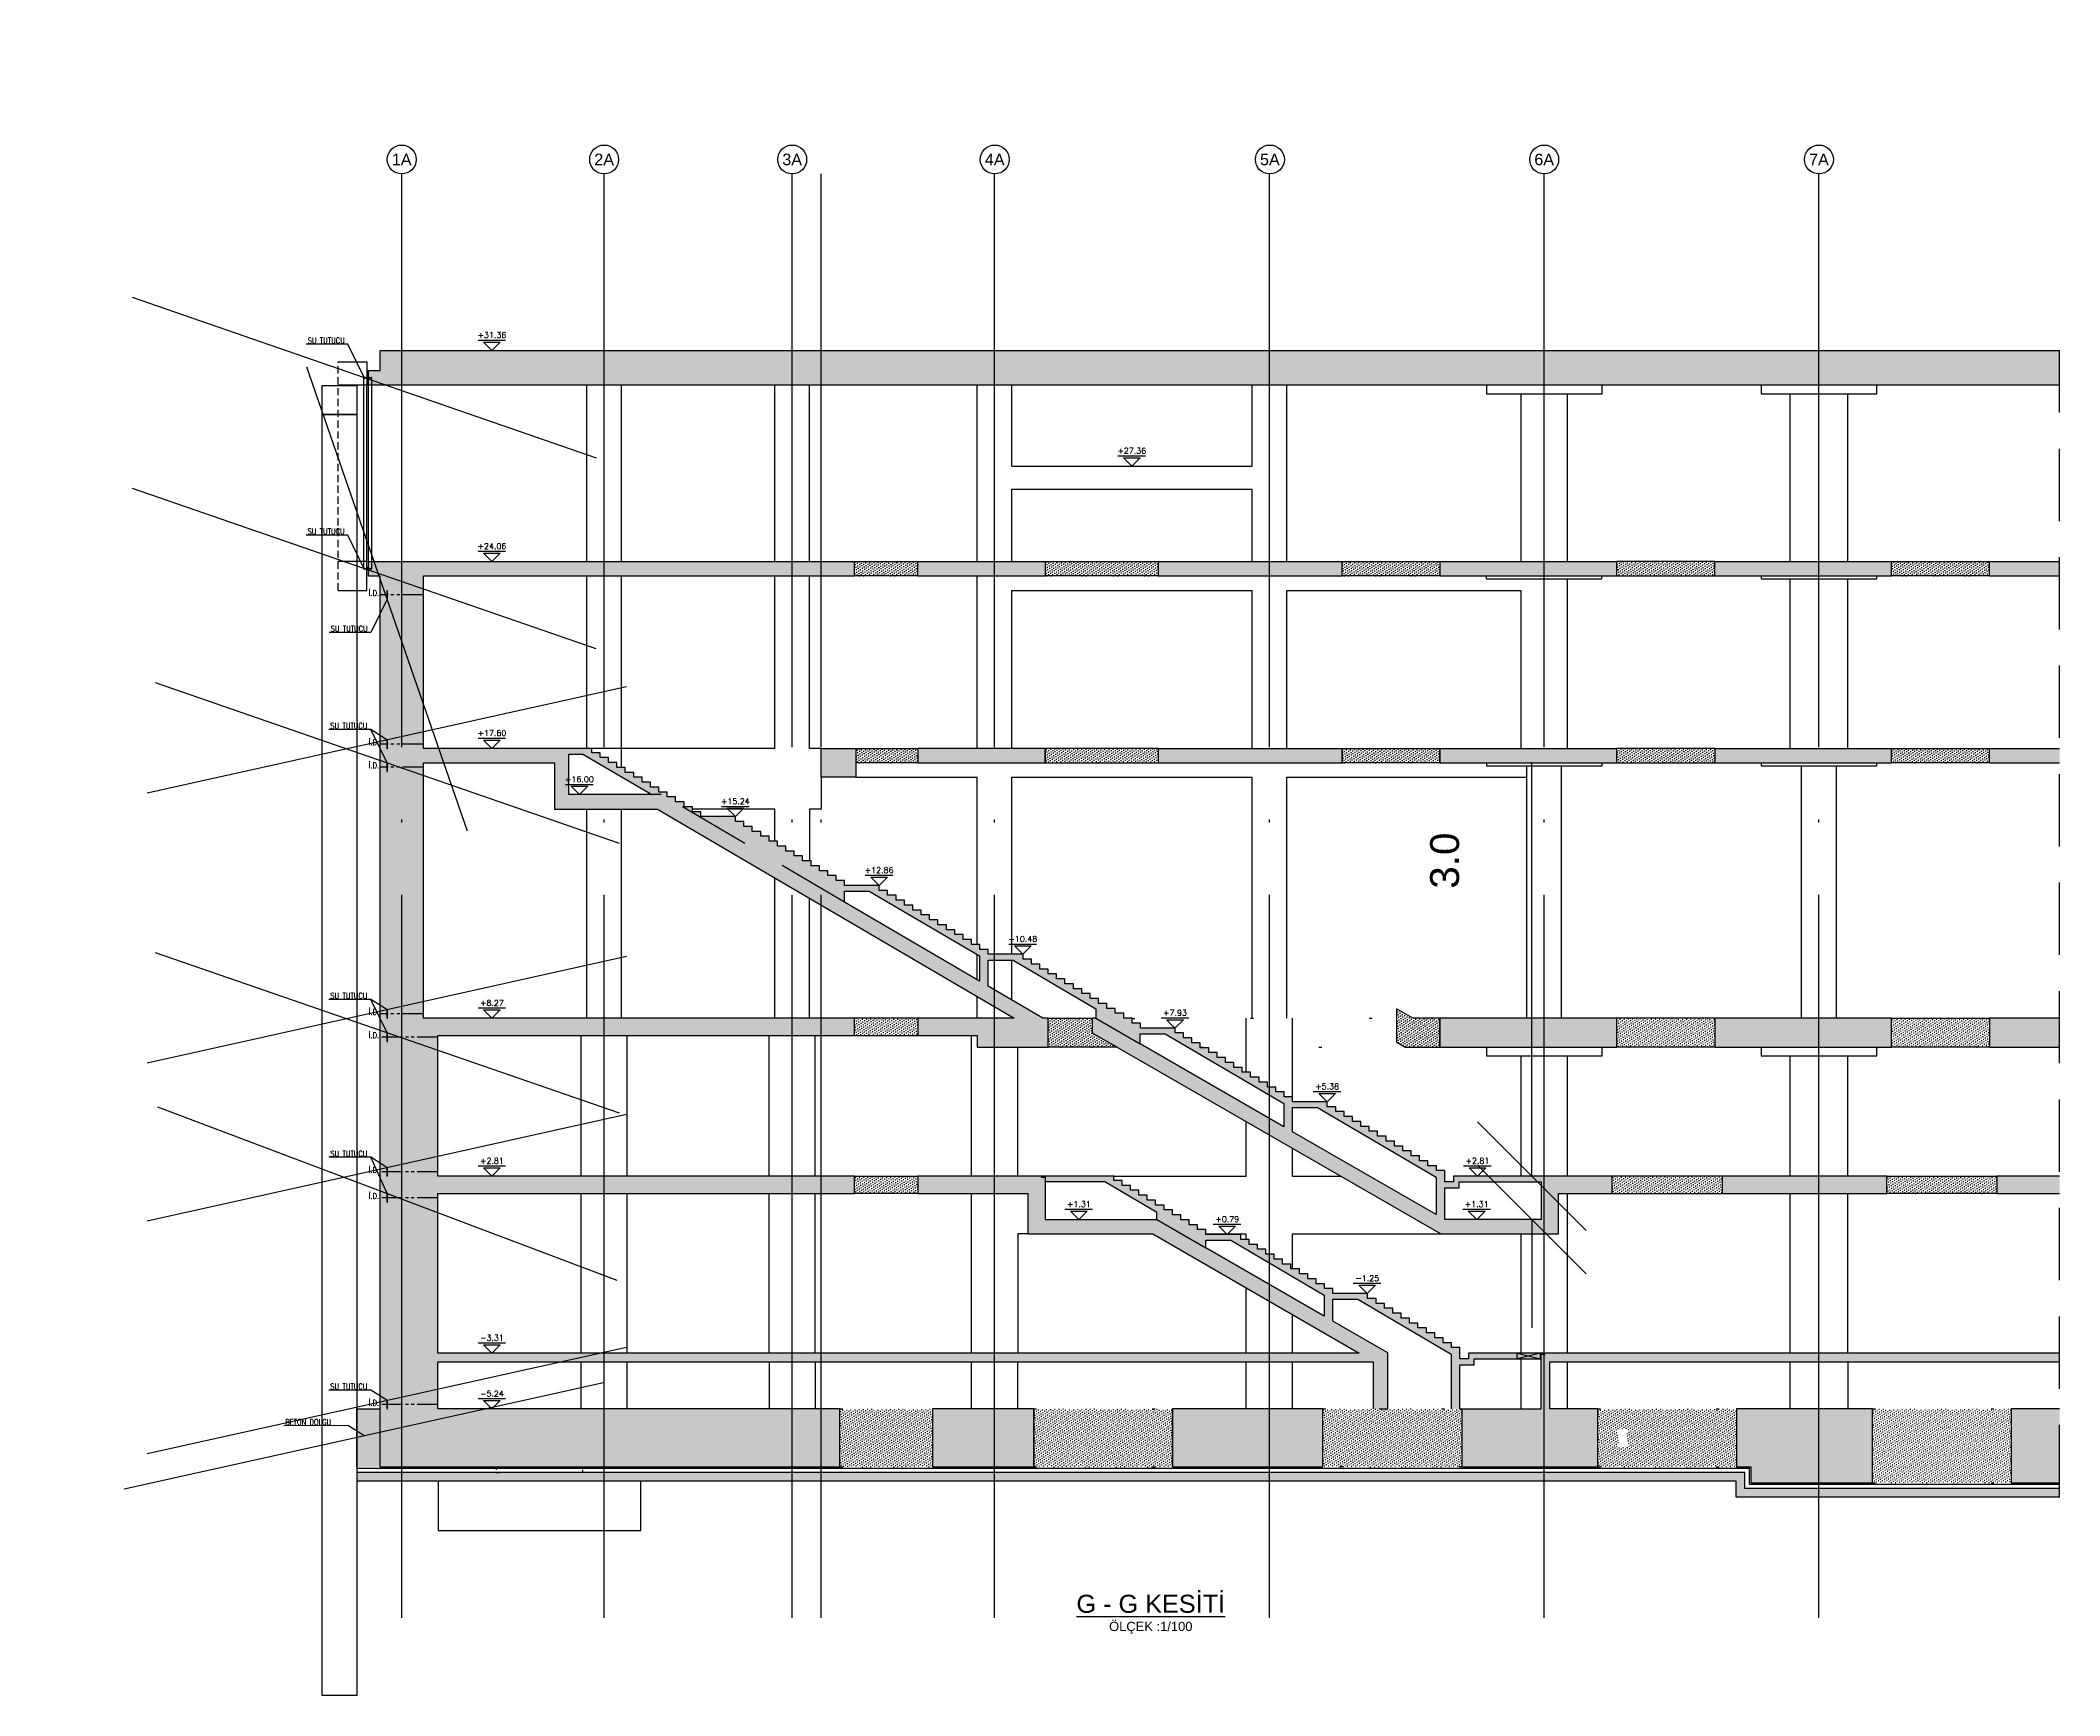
# Model space of a CAD drawing. Header units: millimetres. Extents: x 400408 to 401352, y 4543980 to 4544157.
# Drawn here: x 401118.9 to 401188.7, y 4544014.6 to 4544071.8 of the extents above; entities that cross this region are included whole.
import ezdxf
from ezdxf.enums import TextEntityAlignment as Align

# ---------------------------------------------------------------- set-up
doc = ezdxf.new("R2010")
doc.units = ezdxf.units.MM
for name, pattern in [('ACAD_ISO05W100', [33, 24, -3, 0, -3, 0, -3]), ('AKS', [3, 2.5, -0.25, 0, -0.25]), ('CIZGI', [0.4, 0.25, -0.15]), ('CONTINU', [0]), ('Dot', [4, 0, -4]), ('HIDDEN', [0.375, 0.25, -0.125]), ('UUC-ST-KAL-I05-101-U-000$0$ACAD_ISO05W100', [33, 24, -3, 0, -3, 0, -3])]:
    doc.linetypes.add(name, pattern=pattern)
for name, color, linetype in [('aks prota', 2, 'AKS'), ('caks prota', 4, 'Continuous'), ('görünüş prota', 4, 'Continuous'), ('inşaat derzi prota', 11, 'Continuous'), ('kesik prota', 2, 'CIZGI'), ('kesit prota', 1, 'Continuous'), ('kesit tarama prota', 252, 'Continuous'), ('kolon tarama prota', 252, 'Continuous'), ('kot prota', 4, 'Continuous'), ('merdiven prota', 2, 'Continuous'), ('not yazısı prota', 6, 'Continuous'), ('not çizgisi prota', 4, 'Continuous'), ('PRT-CST-rc_level', 6, 'Continuous'), ('PRT-CST-rc_levermark', 4, 'Continuous'), ('st_s_su tutucu', 2, 'Continuous'), ('st_s_ölçü', 4, 'Continuous'), ('t35 prota', 3, 'Continuous'), ('taks prota', 7, 'Continuous'), ('TARAMA', 8, 'Continuous'), ('temel prota', 6, 'Continuous'), ('tplan prota', 7, 'Continuous'), ('UUC-ST-KAL-I05-101-U-000$0$st_s_su tutucu', 2, 'Continuous'), ('ölçü prota', 4, 'Continuous')]:
    doc.layers.add(name, color=color, linetype=linetype)
doc.layers.add('PRT-KD-kazik', color=172, linetype='Continuous', lineweight=25)
doc.styles.add('Arial', font='Arial.ttf')
doc.styles.add('OLCU', font='romanstw.shx')
doc.styles.get("Standard").update_dxf_attribs({"font": 'Arial.ttf'})
doc.styles.add('TAKS', font='Arial Unicode.ttf')
doc.styles.add('TSIMPLEX', font='romanstw.shx')
doc.dimstyles.new('1-100', dxfattribs={"dimscale": 0.5, "dimtxt": 2, "dimasz": 7.5, "dimexe": 3, "dimexo": 5, "dimgap": 5, "dimtad": 3, "dimdec": 1, "dimlfac": 2, "dimzin": 9, "dimdsep": 46, "dimtxsty": 'Standard', "dimblk": 'OBLIQUE', "dimcen": 0.09, "dimclrd": 3, "dimclre": 3, "dimclrt": 1, "dimadec": 3, "dimazin": 0, "dimtfac": 1, "dimtdec": 1, "dimtofl": 0, "dimtmove": 0, "dimatfit": 3, "dimfxl": 4, "dimtolj": 1, "dimtzin": 0, "dimarcsym": 0})
doc.dimstyles.new('1-50', dxfattribs={"dimtxt": 10, "dimasz": 4, "dimexe": 4, "dimexo": 8, "dimgap": 4, "dimtad": 1, "dimdec": 1, "dimrnd": 0.05, "dimzin": 9, "dimdsep": 46, "dimtxsty": 'OLCU', "dimblk1": 'OBLIQUE', "dimblk2": 'OBLIQUE', "dimsah": 1, "dimcen": 2, "dimdle": 4, "dimclrd": 4, "dimclre": 4, "dimclrt": 3, "dimadec": 1, "dimazin": 0, "dimtfac": 1, "dimtdec": 1, "dimtix": 1, "dimtmove": 2, "dimatfit": 3, "dimldrblk": 'OBLIQUE', "dimfxl": 1, "dimtvp": 1, "dimtolj": 1, "dimtzin": 1, "dimarcsym": 0})
pattern_1 = [(35.99999999998597, (401030.6815574209, 4543716.288129662), (-0.01454759243643788, 0.08754345112887252), [0, -0.07937499999999999])]
pattern_2 = [(35.99999999998597, (401010.0836835876, 4544181.220533501), (-0.01454759243643788, 0.08754345112887252), [0, -0.07937499999999999])]

# ---------------------------------------------------------------- blocks, each defined once
blk = doc.blocks.new('KOTK5')
at = {"layer": 'PRT-CST-rc_levermark'}
blk.add_line((216.6666666667443, 160), (-213.3333333332557, 160), dxfattribs=at)
blk.add_lwpolyline([(130, 130), (-130, 130), (0, 0)], close=True, dxfattribs=at)
at = {"layer": 'PRT-CST-rc_level', "style": 'OLCU'}
blk.add_attdef('000.00', text='', height=90, dxfattribs=at).set_placement((0, 193.1381784435362), align=Align.CENTER)
blk = doc.blocks.new('_Oblique')
at = {"layer": 'st_s_ölçü', "lineweight": -2}
blk.add_line((-0.5, -0.5), (0.5, 0.5), dxfattribs=at)
blk = doc.blocks.new('D')
at = {"layer": 'st_s_su tutucu', "linetype": 'CONTINU', "ltscale": 0.2}
for p, q in [((-39987.83090962706, 52508.18991963421), (-39992.63090966878, 52508.18991966914)), ((-39992.63090966878, 52508.18991966914), (-39992.63090980848, 52507.38991968935)), ((-39992.63090980848, 52507.38991968935), (-39990.63090962501, 52506.05655179494)), ((-39990.6309096902, 52498.50671976196), (-39991.53117650332, 52498.50671977942)), ((-39991.53117650332, 52498.50671977942), (-39991.53117639622, 52497.87311976865)), ((-39990.63090962501, 52506.05655179494), (-39990.6309096902, 52498.50671976196)), ((-39989.83090974534, 52506.05655187643), (-39987.83090964103, 52507.38991968935)), ((-39989.83090955907, 52498.50671965136), (-39989.83090974534, 52506.05655187643)), ((-39988.9306429881, 52498.50671966883), (-39989.83090955907, 52498.50671965136)), ((-39988.93064300207, 52497.87311962313), (-39988.9306429881, 52498.50671966883)), ((-39987.83090964103, 52507.38991968935), (-39987.83090962706, 52508.18991963421)), ((-39992.63090980848, 52448.98991960261), (-39990.63090962501, 52450.32328749701)), ((-39992.63090966878, 52448.18991962282), (-39992.63090980848, 52448.98991960261)), ((-39987.83090962706, 52448.18991965774), (-39992.63090966878, 52448.18991962282)), ((-39990.63090992199, 52478.65671955824), (-39991.93117670823, 52478.6567195757)), ((-39991.93117670823, 52478.6567195757), (-39991.93117659182, 52477.72311959402)), ((-39991.93117659182, 52477.72311959402), (-39990.63090987367, 52477.72311951835)), ((-39991.53117639622, 52497.87311976865), (-39990.63090970417, 52497.87311978029)), ((-39990.63090980196, 52488.50671968629), (-39991.53117661508, 52488.50671963972)), ((-39991.53117661508, 52488.50671963972), (-39991.53117662905, 52487.87311965806)), ((-39991.53117662905, 52487.87311965806), (-39990.630909937, 52487.87311964059)), ((-39991.53117661508, 52467.87311965223), (-39991.53117662905, 52468.5067196339)), ((-39991.53117662905, 52468.5067196339), (-39990.630909937, 52468.50671965136)), ((-39990.63090980196, 52467.87311960567), (-39991.53117661508, 52467.87311965223)), ((-39991.53117650332, 52457.87311951254), (-39991.53117639622, 52458.50671952331)), ((-39991.53117639622, 52458.50671952331), (-39990.63090970417, 52458.50671951166)), ((-39990.6309096902, 52457.87311953), (-39991.53117650332, 52457.87311951254)), ((-39990.63090970417, 52497.87311978029), (-39990.63090980196, 52488.50671968629)), ((-39990.630909937, 52487.87311964059), (-39990.63090992199, 52478.65671955824)), ((-39990.630909937, 52468.50671965136), (-39990.63090992199, 52477.72311973372)), ((-39990.63090970417, 52458.50671951166), (-39990.63090980196, 52467.87311960567)), ((-39990.63090962501, 52450.32328749701), (-39990.6309096902, 52457.87311953)), ((-39989.83090992229, 52488.50671961062), (-39989.83090981984, 52497.87311973373)), ((-39989.83090981984, 52497.87311973373), (-39988.93064300207, 52497.87311962313)), ((-39988.93064335132, 52488.50671965136), (-39989.83090992229, 52488.50671961062)), ((-39989.83091007002, 52478.65671960481), (-39989.8309099316, 52487.87311978029)), ((-39989.8309099316, 52487.87311978029), (-39988.93064311383, 52487.87311964059)), ((-39988.53064343977, 52478.65671965137), (-39989.83091007002, 52478.65671960481)), ((-39989.83090998934, 52477.72311965805), (-39988.53064344908, 52477.72311964058)), ((-39989.83091007002, 52477.72311968715), (-39989.8309099316, 52468.50671951166)), ((-39989.8309099316, 52468.50671951166), (-39988.93064311383, 52468.50671965136)), ((-39988.93064335132, 52467.87311964059), (-39989.83090992229, 52467.87311968134)), ((-39989.83090992229, 52467.87311968134), (-39989.83090981984, 52458.50671955823)), ((-39989.83090981984, 52458.50671955823), (-39988.93064300207, 52458.50671966883)), ((-39988.9306429881, 52457.87311962313), (-39989.83090955907, 52457.87311964059)), ((-39989.83090955907, 52457.87311964059), (-39989.83090974534, 52450.32328741552)), ((-39989.83090974534, 52450.32328741552), (-39987.83090964103, 52448.98991960261)), ((-39988.93064311383, 52487.87311964059), (-39988.93064335132, 52488.50671965136)), ((-39988.93064311383, 52468.50671965136), (-39988.93064335132, 52467.87311964059)), ((-39988.93064300207, 52458.50671966883), (-39988.9306429881, 52457.87311962313)), ((-39988.53064344908, 52477.72311964058), (-39988.53064343977, 52478.65671965137)), ((-39987.83090964103, 52448.98991960261), (-39987.83090962706, 52448.18991965774))]:
    blk.add_line(p, q, dxfattribs=at)
blk = doc.blocks.new('*D19')
at = {"layer": 'DEFPOINTS', "color": 0, "transparency": 16777216}
for p in [(401170.4392159654, 4544032.529910113), (401170.7608569768, 4544032.529910113), (401170.7608569768, 4544031.029910113)]:
    blk.add_point(p, dxfattribs=at)
at = {"layer": 'temel prota', "color": 3, "lineweight": -2, "transparency": 16777216}
for p, q in [((401170.4392159654, 4544032.529910113), (401170.4392159654, 4544046.846417616)), ((401170.4392159654, 4544032.529910113), (401168.9392159654, 4544032.529910113)), ((401170.4392159654, 4544031.029910113), (401168.9392159654, 4544031.029910113)), ((401170.4392159654, 4544031.029910113), (401170.4392159654, 4544027.279910113))]:
    blk.add_line(p, q, dxfattribs=at)
at = {"layer": 'temel prota', "color": 3, "lineweight": -2, "transparency": 16777216, "xscale": 3.75, "yscale": 3.75, "zscale": 3.75}
for p, rotation in [((401170.4392159654, 4544032.529910113), 270), ((401170.4392159654, 4544031.029910113), 90)]:
    blk.add_blockref('_Oblique', p, dxfattribs=dict(at, rotation=rotation))
at = {"layer": 'temel prota', "color": 1, "transparency": 16777216, "insert": (401167.4283019128, 4544043.438163864), "char_height": 1, "attachment_point": 5, "rotation": 90}
blk.add_mtext('\\A1;3.0', dxfattribs=at)

msp = doc.modelspace()

# ---------------------------------------------------------------- hatches: boundary and pattern name
at = {"layer": 'kesit tarama prota'}
h = msp.add_hatch(color=256, dxfattribs=at)
h.dxf.hatch_style = 1
h.paths.add_polyline_path([(401130.6148764704, 4544061.079910113), (401130.6148764704, 4544060.379910112), (401130.2148764704, 4544060.379910112), (401130.2148764704, 4544059.879910112), (401188.6844248998, 4544059.879910112), (401188.6844248998, 4544061.079910113)])
h = msp.add_hatch(color=256, dxfattribs=at)
h.dxf.hatch_style = 1
h.paths.add_polyline_path([(401132.6148764705, 4544037.389910113), (401147.0148764937, 4544037.389910113), (401147.0148764937, 4544037.989910113), (401132.1148764705, 4544037.989910113), (401132.1148764705, 4544046.819910113), (401136.6478255328, 4544046.819910113), (401136.6478255328, 4544045.219910113), (401140.2045195436, 4544045.219910113), (401152.5380489566, 4544037.989910113), (401149.2148764905, 4544037.989910113), (401149.2148764905, 4544037.389910113), (401151.2648764704, 4544037.389910113), (401151.2648764704, 4544036.988066835), (401153.7127217851, 4544036.988386665), (401153.7127217851, 4544037.989830851), (401153.526739328, 4544037.989910113), (401151.6459698573, 4544039.092430147), (401151.6459698573, 4544039.999910112), (401152.5016704667, 4544039.999910112), (401155.3687643743, 4544038.319200396), (401155.3687643743, 4544037.989125074), (401155.2334300505, 4544037.989182751), (401155.2334300505, 4544037.489910113), (401167.2885036723, 4544030.529910113), (401171.3608569768, 4544030.529910113), (401171.3608569768, 4544031.929910113), (401173.2148764927, 4544031.929910113), (401173.2148764927, 4544032.529910113), (401167.7259699227, 4544032.529910113), (401167.7259699227, 4544032.329910113), (401167.4259745966, 4544032.329910113), (401167.4259745966, 4544032.719910112), (401167.1359745095, 4544032.719910112), (401167.1359745095, 4544032.889910113), (401166.8459744225, 4544032.889910113), (401166.8459744225, 4544033.059910113), (401166.5559743354, 4544033.059910113), (401166.5559743354, 4544033.229910113), (401166.2659742482, 4544033.229910113), (401166.2659742482, 4544033.399910113), (401165.9759741612, 4544033.399910113), (401165.9759741612, 4544033.569910113), (401165.6859740741, 4544033.569910113), (401165.6859740741, 4544033.739910113), (401165.3959739869, 4544033.739910113), (401165.3959739869, 4544033.909910113), (401165.1059738999, 4544033.909910113), (401165.1059738999, 4544034.079910113), (401164.8159738128, 4544034.079910113), (401164.8159738128, 4544034.249910112), (401164.5259737257, 4544034.249910112), (401164.5259737257, 4544034.419910112), (401164.2359736385, 4544034.419910112), (401164.2359736385, 4544034.589910112), (401163.9459735515, 4544034.589910112), (401163.9459735515, 4544034.759910112), (401163.6559734644, 4544034.759910112), (401163.6559734644, 4544034.929910113), (401163.3659733773, 4544034.929910113), (401163.3659733773, 4544035.099910113), (401162.1659730169, 4544035.099910113), (401162.1659730169, 4544035.269910113), (401161.8759729298, 4544035.269910113), (401161.8759729298, 4544035.439910113), (401161.5859728427, 4544035.439910113), (401161.5859728427, 4544035.609910113), (401161.2959727556, 4544035.609910113), (401161.2959727556, 4544035.779910113), (401161.0059726685, 4544035.779910113), (401161.0059726685, 4544035.949910113), (401160.7159725814, 4544035.949910113), (401160.7159725814, 4544036.119910113), (401160.4259724943, 4544036.119910113), (401160.4259724943, 4544036.289910113), (401160.1359724072, 4544036.289910113), (401160.1359724072, 4544036.459910112), (401159.8459723201, 4544036.459910112), (401159.8459723201, 4544036.629910112), (401159.555972233, 4544036.629910112), (401159.555972233, 4544036.799910112), (401159.2659721459, 4544036.799910112), (401159.2659721459, 4544036.969910112), (401158.9759720588, 4544036.969910112), (401158.9759720588, 4544037.139910113), (401158.6859719717, 4544037.139910113), (401158.6859719717, 4544037.309910113), (401158.3959718846, 4544037.309910113), (401158.3959718846, 4544037.479910113), (401158.1059717975, 4544037.479910113), (401158.1059717975, 4544037.649910113), (401156.9059714371, 4544037.649910113), (401156.9059714371, 4544037.819910113), (401156.61597135, 4544037.819910113), (401156.61597135, 4544037.989910113), (401156.3259712629, 4544037.989910113), (401156.3259712629, 4544038.159910113), (401156.0359711758, 4544038.159910113), (401156.0359711758, 4544038.329910113), (401155.7459710887, 4544038.329910113), (401155.7459710887, 4544038.499910112), (401155.4559710016, 4544038.499910112), (401155.4559710016, 4544038.669910112), (401155.1659709145, 4544038.669910112), (401155.1659709145, 4544038.839910112), (401154.8759708274, 4544038.839910112), (401154.8759708274, 4544039.009910112), (401154.5859707404, 4544039.009910112), (401154.5859707404, 4544039.179910113), (401154.2959706532, 4544039.179910113), (401154.2959706532, 4544039.349910113), (401154.0059705661, 4544039.349910113), (401154.0059705661, 4544039.519910113), (401153.715970479, 4544039.519910113), (401153.715970479, 4544039.689910113), (401153.425970392, 4544039.689910113), (401153.425970392, 4544039.859910113), (401153.1359703048, 4544039.859910113), (401153.1359703048, 4544040.029910113), (401152.8459702177, 4544040.029910113), (401152.8459702177, 4544040.199910113), (401151.6459698573, 4544040.199910113), (401151.6459698573, 4544040.369910113), (401151.3559697702, 4544040.369910113), (401151.3559697702, 4544040.539910113), (401151.0659696832, 4544040.539910113), (401151.0659696832, 4544040.709910112), (401150.7759695961, 4544040.709910112), (401150.7759695961, 4544040.879910112), (401150.4859695089, 4544040.879910112), (401150.4859695089, 4544041.049910112), (401150.1959694218, 4544041.049910112), (401150.1959694218, 4544041.219910112), (401149.9059693348, 4544041.219910112), (401149.9059693348, 4544041.389910113), (401149.6159692477, 4544041.389910113), (401149.6159692477, 4544041.559910113), (401149.3259691605, 4544041.559910113), (401149.3259691605, 4544041.729910113), (401149.0359690735, 4544041.729910113), (401149.0359690735, 4544041.899910113), (401148.7459689864, 4544041.899910113), (401148.7459689864, 4544042.069910113), (401148.4559688992, 4544042.069910113), (401148.4559688992, 4544042.239910113), (401148.1659688122, 4544042.239910113), (401148.1659688122, 4544042.409910113), (401147.8759687251, 4544042.409910113), (401147.8759687251, 4544042.579910113), (401146.6759683646, 4544042.579910113), (401146.6759683646, 4544042.749910112), (401146.3859682776, 4544042.749910112), (401146.3859682776, 4544042.919910112), (401146.0959681905, 4544042.919910112), (401146.0959681905, 4544043.089910112), (401145.8059681033, 4544043.089910112), (401145.8059681033, 4544043.259910112), (401145.5159680163, 4544043.259910112), (401145.5159680163, 4544043.429910113), (401145.2259679292, 4544043.429910113), (401145.2259679292, 4544043.599910113), (401144.9359678421, 4544043.599910113), (401144.9359678421, 4544043.769910113), (401144.645967755, 4544043.769910113), (401144.645967755, 4544043.939910113), (401144.3559676679, 4544043.939910113), (401144.3559676679, 4544044.109910113), (401144.0659675808, 4544044.109910113), (401144.0659675808, 4544044.279910113), (401143.7759674937, 4544044.279910113), (401143.7759674937, 4544044.449910113), (401143.4859674066, 4544044.449910113), (401143.4859674066, 4544044.619910113), (401143.1959673195, 4544044.619910113), (401143.1959673195, 4544044.789910113), (401142.9059672324, 4544044.789910113), (401142.9059672324, 4544044.959910112), (401141.705966872, 4544044.959910112), (401141.705966872, 4544045.129910112), (401141.4159667849, 4544045.129910112), (401141.4159667849, 4544045.299910112), (401141.1259666978, 4544045.299910112), (401141.1259666978, 4544045.469910112), (401140.8359666107, 4544045.469910112), (401140.8359666107, 4544045.639910113), (401140.5459665236, 4544045.639910113), (401140.5459665236, 4544045.809910113), (401140.2559664365, 4544045.809910113), (401140.2559664365, 4544045.979910113), (401139.9659663494, 4544045.979910113), (401139.9659663494, 4544046.149910113), (401139.6759662623, 4544046.149910113), (401139.6759662623, 4544046.319910113), (401139.3859661752, 4544046.319910113), (401139.3859661752, 4544046.489910113), (401139.0959660881, 4544046.489910113), (401139.0959660881, 4544046.659910113), (401138.805966001, 4544046.659910113), (401138.805966001, 4544046.829910113), (401138.5159659139, 4544046.829910113), (401138.5159659139, 4544046.999910112), (401138.2259658268, 4544046.999910112), (401138.2259658268, 4544047.169910112), (401137.9359657397, 4544047.169910112), (401137.9359657397, 4544047.319910113), (401132.1148764705, 4544047.319910113), (401132.1148764705, 4544053.279910113), (401147.0148764937, 4544053.279910113), (401147.0148764937, 4544053.779910113), (401130.2148764704, 4544053.779910113), (401130.2148764704, 4544053.279910113), (401130.6148764704, 4544053.279910113), (401130.6148764704, 4544022.479910113), (401146.5148764937, 4544022.479910113), (401146.5148764937, 4544024.479910113), (401132.6148764704, 4544024.479910113), (401132.6148764704, 4544026.109910113), (401164.9569699225, 4544026.109910113), (401164.9569699225, 4544024.479910113), (401165.4569699225, 4544024.479910113), (401165.4569699225, 4544026.417730369), (401163.5609734358, 4544027.512384451), (401163.5609734358, 4544028.269910113), (401164.4166740453, 4544028.269910113), (401167.6509747543, 4544026.373941301), (401167.6509747543, 4544024.479910113), (401167.9509747543, 4544024.479910113), (401167.9509747543, 4544026.009910112), (401168.4459699228, 4544026.009910112), (401168.4459699228, 4544026.209910112), (401170.7569690855, 4544026.209910112), (401170.7569690855, 4544024.479910113), (401168.0148764913, 4544024.479910113), (401168.0148764913, 4544022.479910113), (401172.7148764927, 4544022.479910113), (401172.7148764927, 4544024.479910113), (401171.0569688255, 4544024.479910113), (401171.0569688255, 4544026.109910113), (401188.6844248998, 4544026.109910113), (401188.6844248998, 4544026.409910113), (401168.2459699228, 4544026.409910113), (401168.2459699228, 4544026.209910112), (401167.9509747543, 4544026.209910112), (401167.9509747543, 4544026.599910113), (401167.6609746672, 4544026.599910113), (401167.6609746672, 4544026.769910113), (401167.3709745801, 4544026.769910113), (401167.3709745801, 4544026.939910113), (401167.080974493, 4544026.939910113), (401167.080974493, 4544027.109910113), (401166.7909744059, 4544027.109910113), (401166.7909744059, 4544027.279910113), (401166.5009743188, 4544027.279910113), (401166.5009743188, 4544027.449910113), (401166.2109742317, 4544027.449910113), (401166.2109742317, 4544027.619910113), (401165.9209741447, 4544027.619910113), (401165.9209741447, 4544027.789910113), (401165.6309740575, 4544027.789910113), (401165.6309740575, 4544027.959910112), (401165.3409739704, 4544027.959910112), (401165.3409739704, 4544028.129910112), (401165.0509738834, 4544028.129910112), (401165.0509738834, 4544028.299910112), (401164.7609737962, 4544028.299910112), (401164.7609737962, 4544028.469910112), (401163.5609734358, 4544028.469910112), (401163.5609734358, 4544028.639910113), (401163.2709733488, 4544028.639910113), (401163.2709733488, 4544028.809910113), (401162.9809732616, 4544028.809910113), (401162.9809732616, 4544028.979910113), (401162.6909731746, 4544028.979910113), (401162.6909731746, 4544029.149910113), (401162.4009730875, 4544029.149910113), (401162.4009730875, 4544029.319910113), (401162.1109730004, 4544029.319910113), (401162.1109730004, 4544029.489910113), (401161.8209729132, 4544029.489910113), (401161.8209729132, 4544029.659910113), (401161.5309728262, 4544029.659910113), (401161.5309728262, 4544029.829910113), (401161.2409727391, 4544029.829910113), (401161.2409727391, 4544029.999910112), (401160.9509726519, 4544029.999910112), (401160.9509726519, 4544030.169910112), (401160.6609725649, 4544030.169910112), (401160.6609725649, 4544030.339910112), (401160.3709724778, 4544030.339910112), (401160.3709724778, 4544030.509910112), (401159.1709721174, 4544030.509910112), (401159.1709721174, 4544030.679910113), (401158.8809720303, 4544030.679910113), (401158.8809720303, 4544030.849910113), (401158.5909719432, 4544030.849910113), (401158.5909719432, 4544031.019910113), (401158.300971856, 4544031.019910113), (401158.300971856, 4544031.189910113), (401158.010971769, 4544031.189910113), (401158.010971769, 4544031.359910113), (401157.7209716819, 4544031.359910113), (401157.7209716819, 4544031.529910113), (401157.4309715948, 4544031.529910113), (401157.4309715948, 4544031.699910113), (401157.1409715077, 4544031.699910113), (401157.1409715077, 4544031.869910113), (401156.8509714206, 4544031.869910113), (401156.8509714206, 4544032.039910113), (401156.5609713335, 4544032.039910113), (401156.5609713335, 4544032.209910112), (401156.2709712464, 4544032.209910112), (401156.2709712464, 4544032.379910112), (401155.9809711593, 4544032.379910112), (401155.9809711593, 4544032.529910113), (401149.2148764905, 4544032.529910113), (401149.2148764905, 4544031.929910113), (401153.0147060328, 4544031.929910113), (401153.0147060328, 4544030.529910113), (401157.3344656753, 4544030.529910113), (401164.4705150033, 4544026.409910113), (401132.6148764704, 4544026.409910113), (401132.6148764704, 4544031.929910113), (401147.0148764937, 4544031.929910113), (401147.0148764937, 4544032.529910113), (401132.6148764704, 4544032.529910113)])
h.paths.add_polyline_path([(401137.1478255328, 4544045.719910113), (401137.1478255328, 4544047.119910113), (401137.625783646, 4544047.119910113), (401140.0140196573, 4544045.719910113)], flags=16)
h.paths.add_polyline_path([(401146.6759683646, 4544042.005879298), (401146.6759683646, 4544042.379910112), (401147.5316689741, 4544042.379910112), (401151.3459698574, 4544040.143941301), (401151.3459698574, 4544039.268292216)], flags=16)
h.paths.add_polyline_path([(401153.6147060328, 4544032.329910113), (401155.6707890655, 4544032.329910113), (401157.4684402716, 4544031.276114895), (401157.4684402716, 4544031.029910113), (401153.6147060328, 4544031.029910113)], flags=16)
h.paths.add_polyline_path([(401156.8959699217, 4544037.10739254), (401156.8959699217, 4544037.449910113), (401157.7616720465, 4544037.449910113), (401161.8659730169, 4544035.043941301), (401161.8659730169, 4544034.237959915)], flags=16)
h.paths.add_polyline_path([(401159.1709721174, 4544030.309910113), (401160.0266727268, 4544030.309910113), (401163.2609734358, 4544028.4139413), (401163.2609734358, 4544027.685589531), (401159.1709721174, 4544030.046952893)], flags=16)
h.paths.add_polyline_path([(401162.1659730169, 4544034.899910113), (401163.0216736263, 4544034.899910113), (401167.1259745967, 4544032.493941301), (401167.1259745967, 4544031.201096588), (401162.1659730169, 4544034.064754834)], flags=16)
h.paths.add_polyline_path([(401167.4259745966, 4544032.129910112), (401167.9259699227, 4544032.129910112), (401167.9259699227, 4544032.329910113), (401170.7608569768, 4544032.329910113), (401170.7608569768, 4544031.029910113), (401167.4259745966, 4544031.029910113)], flags=16)
h = msp.add_hatch(dxfattribs=at)
h.set_pattern_fill('DOTS', color=2, scale=0.04999999999999999, angle=35.99999999998597)
h.set_pattern_definition(pattern_1)
h.paths.add_polyline_path([(401149.2148764905, 4544053.779910113), (401147.0148764937, 4544053.779910113), (401147.0148764937, 4544053.279910113), (401149.2148764905, 4544053.279910113)])
h = msp.add_hatch(color=256, dxfattribs=at)
h.dxf.hatch_style = 1
h.paths.add_polyline_path([(401153.6147385423, 4544053.779910113), (401149.2148764905, 4544053.779910113), (401149.2148764905, 4544053.279910113), (401153.6147385423, 4544053.279910113)])
h = msp.add_hatch(dxfattribs=at)
h.set_pattern_fill('DOTS', color=2, scale=0.04999999999999999, angle=35.99999999998597)
h.set_pattern_definition(pattern_1)
h.paths.add_polyline_path([(401157.5148764892, 4544053.779910113), (401153.6147385423, 4544053.779910113), (401153.6147385423, 4544053.279910113), (401157.5148764892, 4544053.279910113)])
h = msp.add_hatch(color=256, dxfattribs=at)
h.dxf.hatch_style = 1
h.paths.add_polyline_path([(401163.8773105466, 4544053.779910113), (401157.5148764892, 4544053.779910113), (401157.5148764892, 4544053.279910113), (401163.8773105466, 4544053.279910113)])
h = msp.add_hatch(dxfattribs=at)
h.set_pattern_fill('DOTS', color=2, scale=0.04999999999999999, angle=35.99999999998597)
h.set_pattern_definition([(35.99999999998597, (401030.6815574209, 4543722.748129662), (-0.01454759243643788, 0.08754345112887252), [0, -0.07937499999999999])])
h.paths.add_polyline_path([(401167.2607178148, 4544053.779910113), (401163.8773105466, 4544053.779910113), (401163.8773105466, 4544053.279910113), (401167.2607178148, 4544053.279910113)])
h = msp.add_hatch(color=256, dxfattribs=at)
h.dxf.hatch_style = 1
h.paths.add_polyline_path([(401173.3773384602, 4544053.779910113), (401167.2607178148, 4544053.779910113), (401167.2607178148, 4544053.279910113), (401173.3773384602, 4544053.279910113)])
h = msp.add_hatch(dxfattribs=at)
h.set_pattern_fill('DOTS', color=2, scale=0.04999999999999999, angle=35.99999999998597)
h.set_pattern_definition(pattern_1)
h.paths.add_polyline_path([(401176.7607124577, 4544053.779910113), (401173.3773384602, 4544053.779910113), (401173.3773384602, 4544053.279910113), (401176.7607124577, 4544053.279910113)])
h = msp.add_hatch(color=256, dxfattribs=at)
h.dxf.hatch_style = 1
h.paths.add_polyline_path([(401182.8773346869, 4544053.779910113), (401176.7607124577, 4544053.779910113), (401176.7607124577, 4544053.279910113), (401182.8773346869, 4544053.279910113)])
h = msp.add_hatch(dxfattribs=at)
h.set_pattern_fill('DOTS', color=2, scale=0.04999999999999999, angle=35.99999999998597)
h.set_pattern_definition(pattern_1)
h.paths.add_polyline_path([(401186.2607144495, 4544053.779910113), (401182.8773346869, 4544053.779910113), (401182.8773346869, 4544053.279910113), (401186.2607144495, 4544053.279910113)])
h = msp.add_hatch(color=256, dxfattribs=at)
h.dxf.hatch_style = 1
h.paths.add_polyline_path([(401188.6844248998, 4544053.779910113), (401186.2607144495, 4544053.779910113), (401186.2607144495, 4544053.279910113), (401188.6844248998, 4544053.279910113)])
h = msp.add_hatch(color=256, dxfattribs=at)
h.dxf.hatch_style = 1
h.paths.add_polyline_path([(401145.8648764704, 4544047.319910113), (401147.0648764704, 4544047.319910113), (401147.0648764704, 4544046.319910113), (401145.8648764704, 4544046.319910113)])
h.paths.add_polyline_path([(401153.6147385423, 4544047.319910113), (401149.2148764905, 4544047.319910113), (401149.2148764905, 4544046.819910113), (401153.6147385423, 4544046.819910113)])
h = msp.add_hatch(dxfattribs=at)
h.set_pattern_fill('DOTS', color=2, scale=0.04999999999999999, angle=35.99999999998597)
h.set_pattern_definition([(35.99999999998597, (401030.6815574209, 4543709.828129662), (-0.01454759243643788, 0.08754345112887252), [0, -0.07937499999999999])])
h.paths.add_polyline_path([(401149.2148764905, 4544047.319910113), (401147.0648764704, 4544047.319910113), (401147.0648764704, 4544046.819910113), (401149.2148764905, 4544046.819910113)])
h = msp.add_hatch(dxfattribs=at)
h.set_pattern_fill('DOTS', color=2, scale=0.04999999999999999, angle=35.99999999998597)
h.set_pattern_definition(pattern_1)
h.paths.add_polyline_path([(401157.5148764892, 4544047.319910113), (401153.6147385423, 4544047.319910113), (401153.6147385423, 4544046.819910113), (401157.5148764892, 4544046.819910113)])
h = msp.add_hatch(color=256, dxfattribs=at)
h.dxf.hatch_style = 1
h.paths.add_polyline_path([(401163.8773105466, 4544047.319910113), (401157.5148764892, 4544047.319910113), (401157.5148764892, 4544046.819910113), (401163.8773105466, 4544046.819910113)])
h = msp.add_hatch(dxfattribs=at)
h.set_pattern_fill('DOTS', color=2, scale=0.04999999999999999, angle=35.99999999998597)
h.set_pattern_definition(pattern_1)
h.paths.add_polyline_path([(401167.2607178148, 4544047.319910113), (401163.8773105466, 4544047.319910113), (401163.8773105466, 4544046.819910113), (401167.2607178148, 4544046.819910113)])
h = msp.add_hatch(color=256, dxfattribs=at)
h.dxf.hatch_style = 1
h.paths.add_polyline_path([(401173.3773384604, 4544047.319910113), (401167.2607178148, 4544047.319910113), (401167.2607178148, 4544046.819910113), (401173.3773384604, 4544046.819910113)])
h = msp.add_hatch(dxfattribs=at)
h.set_pattern_fill('DOTS', color=2, scale=0.04999999999999999, angle=35.99999999998597)
h.set_pattern_definition(pattern_1)
h.paths.add_polyline_path([(401176.7607124579, 4544047.319910113), (401173.3773384604, 4544047.319910113), (401173.3773384604, 4544046.819910113), (401176.7607124579, 4544046.819910113)])
h = msp.add_hatch(color=256, dxfattribs=at)
h.dxf.hatch_style = 1
h.paths.add_polyline_path([(401182.8773346871, 4544047.319910113), (401176.7607124579, 4544047.319910113), (401176.7607124579, 4544046.819910113), (401182.8773346871, 4544046.819910113)])
h = msp.add_hatch(dxfattribs=at)
h.set_pattern_fill('DOTS', color=2, scale=0.04999999999999999, angle=35.99999999998597)
h.set_pattern_definition(pattern_1)
h.paths.add_polyline_path([(401186.2607144497, 4544047.319910113), (401182.8773346871, 4544047.319910113), (401182.8773346871, 4544046.819910113), (401186.2607144497, 4544046.819910113)])
h = msp.add_hatch(color=256, dxfattribs=at)
h.dxf.hatch_style = 1
h.paths.add_polyline_path([(401188.6844248998, 4544047.319910113), (401186.2607144497, 4544047.319910113), (401186.2607144497, 4544046.819910113), (401188.6844248998, 4544046.819910113)])
h = msp.add_hatch(dxfattribs=at)
h.set_pattern_fill('DOTS', color=2, scale=0.04999999999999999, angle=35.99999999998597)
h.set_pattern_definition([(35.99999999998597, (401021.1680517562, 4543716.288129662), (-0.01454759243643788, 0.08754345112887252), [0, -0.07937499999999999])])
h.paths.add_polyline_path([(401167.2606853055, 4544037.989910113), (401166.325218538, 4544037.989910113), (401165.7575419228, 4544038.317465145), (401165.7575419228, 4544037.989910113), (401165.7575419228, 4544037.162934748), (401166.0574061598, 4544036.989910113), (401167.2606853055, 4544036.989910113)])
h = msp.add_hatch(dxfattribs=at)
h.set_pattern_fill('DOTS', color=2, scale=0.04999999999999999, angle=35.99999999998597)
h.set_pattern_definition(pattern_1)
h.paths.add_polyline_path([(401149.2148764905, 4544037.989910113), (401147.0148764937, 4544037.989910113), (401147.0148764937, 4544037.389910113), (401149.2148764905, 4544037.389910113)])
h = msp.add_hatch(dxfattribs=at)
h.set_pattern_fill('DOTS', color=2, scale=0.04999999999999999, angle=35.99999999998597)
h.set_pattern_definition([(35.99999999998597, (401037.3794027123, 4543716.288129662), (-0.01454759243643788, 0.08754345112887252), [0, -0.07937499999999999])])
h.paths.add_polyline_path([(401155.2334300505, 4544037.489910113), (401155.2334300505, 4544037.987886933), (401153.7127217851, 4544037.989910113), (401153.7127217851, 4544036.988386665), (401156.1020941425, 4544036.988386665)])
h = msp.add_hatch(color=256, dxfattribs=at)
h.dxf.hatch_style = 1
h.paths.add_polyline_path([(401173.3773059509, 4544037.989910113), (401167.2606853055, 4544037.989910113), (401167.2606853055, 4544036.989910113), (401173.3773059509, 4544036.989910113)])
h = msp.add_hatch(dxfattribs=at)
h.set_pattern_fill('DOTS', color=2, scale=0.04999999999999999, angle=35.99999999998597)
h.set_pattern_definition(pattern_1)
h.paths.add_polyline_path([(401176.7606799482, 4544037.989910113), (401173.3773059509, 4544037.989910113), (401173.3773059509, 4544036.989910113), (401176.7606799482, 4544036.989910113)])
h = msp.add_hatch(color=256, dxfattribs=at)
h.dxf.hatch_style = 1
h.paths.add_polyline_path([(401182.8773021778, 4544037.989910113), (401176.7606799482, 4544037.989910113), (401176.7606799482, 4544036.989910113), (401182.8773021778, 4544036.989910113)])
h = msp.add_hatch(dxfattribs=at)
h.set_pattern_fill('DOTS', color=2, scale=0.04999999999999999, angle=35.99999999998597)
h.set_pattern_definition(pattern_1)
h.paths.add_polyline_path([(401186.2606819399, 4544037.989910113), (401182.8773021778, 4544037.989910113), (401182.8773021778, 4544036.989910113), (401186.2606819399, 4544036.989910113)])
h = msp.add_hatch(color=256, dxfattribs=at)
h.dxf.hatch_style = 1
h.paths.add_polyline_path([(401188.6844248998, 4544037.989910113), (401186.2606819399, 4544037.989910113), (401186.2606819399, 4544036.989910113), (401188.6844248998, 4544036.989910113)])
h = msp.add_hatch(dxfattribs=at)
h.set_pattern_fill('DOTS', color=2, scale=0.04999999999999999, angle=35.99999999998597)
h.set_pattern_definition(pattern_1)
h.paths.add_polyline_path([(401149.2148764905, 4544032.529910113), (401147.0148764937, 4544032.529910113), (401147.0148764937, 4544031.929910113), (401149.2148764905, 4544031.929910113)])
h = msp.add_hatch(dxfattribs=at)
h.set_pattern_fill('DOTS', color=2, scale=0.04999999999999999, angle=35.99999999998597)
h.set_pattern_definition(pattern_1)
h.paths.add_polyline_path([(401177.0148764914, 4544032.529910113), (401173.2148764927, 4544032.529910113), (401173.2148764927, 4544031.929910113), (401177.0148764914, 4544031.929910113)])
h = msp.add_hatch(color=256, dxfattribs=at)
h.dxf.hatch_style = 1
h.paths.add_polyline_path([(401182.7148764928, 4544032.529910113), (401177.0148764914, 4544032.529910113), (401177.0148764914, 4544031.929910113), (401182.7148764928, 4544031.929910113)])
h = msp.add_hatch(dxfattribs=at)
h.set_pattern_fill('DOTS', color=2, scale=0.04999999999999999, angle=35.99999999998597)
h.set_pattern_definition(pattern_1)
h.paths.add_polyline_path([(401186.5148764914, 4544032.529910113), (401182.7148764928, 4544032.529910113), (401182.7148764928, 4544031.929910113), (401186.5148764914, 4544031.929910113)])
h = msp.add_hatch(color=256, dxfattribs=at)
h.dxf.hatch_style = 1
h.paths.add_polyline_path([(401188.6844248998, 4544032.529910113), (401186.5148764914, 4544032.529910113), (401186.5148764914, 4544031.929910113), (401188.6844248998, 4544031.929910113)])
h = msp.add_hatch(color=256, dxfattribs=at)
h.dxf.hatch_style = 1
h.paths.add_polyline_path([(401130.6148764704, 4544024.479910113), (401129.8149089798, 4544024.479910113), (401129.8149089798, 4544022.479910113), (401130.6148764704, 4544022.479910113)])
h = msp.add_hatch(dxfattribs=at)
h.set_pattern_fill('DOTS', color=2, scale=0.04999999999999999, angle=35.99999999998597)
h.set_pattern_definition(pattern_2)
h.paths.add_polyline_path([(401149.7148764905, 4544024.479910113), (401146.5148764937, 4544024.479910113), (401146.5148764937, 4544022.479910113), (401149.7148764905, 4544022.479910113)])
h = msp.add_hatch(color=256, dxfattribs=at)
h.dxf.hatch_style = 1
h.paths.add_polyline_path([(401153.2148764906, 4544024.479910113), (401149.7148764905, 4544024.479910113), (401149.7148764905, 4544022.479910113), (401153.2148764906, 4544022.479910113)], flags=17)
h = msp.add_hatch(dxfattribs=at)
h.set_pattern_fill('DOTS', color=2, scale=0.04999999999999999, angle=35.99999999998597)
h.set_pattern_definition(pattern_2)
h.paths.add_polyline_path([(401158.0148764892, 4544024.479910113), (401153.2148764906, 4544024.479910113), (401153.2148764906, 4544022.479910113), (401158.0148764892, 4544022.479910113)])
h = msp.add_hatch(color=256, dxfattribs=at)
h.dxf.hatch_style = 1
h.paths.add_polyline_path([(401163.2148764927, 4544024.479910113), (401158.0148764892, 4544024.479910113), (401158.0148764892, 4544022.479910113), (401163.2148764927, 4544022.479910113)])
h = msp.add_hatch(dxfattribs=at)
h.set_pattern_fill('DOTS', color=2, scale=0.04999999999999999, angle=35.99999999998597)
h.set_pattern_definition(pattern_2)
h.paths.add_polyline_path([(401168.0148764913, 4544024.479910113), (401163.2148764927, 4544024.479910113), (401163.2148764927, 4544022.479910113), (401168.0148764913, 4544022.479910113)])
h = msp.add_hatch(dxfattribs=at)
h.set_pattern_fill('DOTS', color=2, scale=0.04999999999999999, angle=35.99999999998597)
h.set_pattern_definition(pattern_2)
h.paths.add_polyline_path([(401177.5148764914, 4544024.479910113), (401172.7148764927, 4544024.479910113), (401172.7148764927, 4544022.479910113), (401177.5148764914, 4544022.479910113)])
h.paths.add_polyline_path([(401173.7265103627, 4544023.172767255), (401173.7265103627, 4544023.787052969), (401173.4265103627, 4544023.787052969), (401173.4265103627, 4544023.172767255)], flags=16)
h = msp.add_hatch(color=256, dxfattribs=at)
h.dxf.hatch_style = 1
h.paths.add_polyline_path([(401182.2148764928, 4544024.479910113), (401177.5148764914, 4544024.479910113), (401177.5148764914, 4544022.479910113), (401178.0069135626, 4544022.479910113), (401178.0069135626, 4544021.929910113), (401182.2148764928, 4544021.929910113)])
h = msp.add_hatch(dxfattribs=at)
h.set_pattern_fill('DOTS', color=2, scale=0.04999999999999999, angle=35.99999999998597)
h.set_pattern_definition(pattern_2)
h.paths.add_polyline_path([(401187.0148764914, 4544024.479910113), (401182.2148764928, 4544024.479910113), (401182.2148764928, 4544021.929910113), (401187.0148764914, 4544021.929910113)])
h = msp.add_hatch(color=256, dxfattribs=at)
h.dxf.hatch_style = 1
h.paths.add_polyline_path([(401188.6844248998, 4544024.479910113), (401187.0148764914, 4544024.479910113), (401187.0148764914, 4544021.929910113), (401188.6844248998, 4544021.929910113)])
h = msp.add_hatch(dxfattribs=at)
h.set_pattern_fill('AR-CONC', color=253, scale=0.001)
h.set_pattern_definition([(49.99999999999999, (401010.0836835876, 4544181.220533501), (0.182184668996004, -0.01593908553890309), [0.01905, -0.20955]), (355, (401010.0836835876, 4544181.220533501), (-0.03524342142496934, 0.1910568452390352), [0.01524, -0.16764058417]), (100.4514447, (401010.0988655945, 4544181.219205248), (0.1469412470903533, 0.1751177519121951), [0.0161900088, -0.1780902446]), (46.18420000000001, (401010.0836835876, 4544181.271333502), (0.2710790408921299, -0.04204232793272716), [0.028575, -0.314325]), (96.63555760999992, (401010.1062734876, 4544181.267830001), (0.237404134051503, 0.2474261245977215), [0.02428502314, -0.26713560816]), (351.1841511700001, (401010.0836835876, 4544181.271333502), (0.2374041340649771, 0.2474261245855327), [0.02285996707, -0.25145973192]), (21, (401010.1090835875, 4544181.258633502), (0.1516143912691325, -0.1022651981870876), [0.01905, -0.20955]), (326.0000000000001, (401010.1090835875, 4544181.258633502), (0.06180202834764708, 0.1841879661223193), [0.01524, -0.16764]), (71.45144499999999, (401010.1217181202, 4544181.250111402), (0.2134164192787162, 0.08192276888590526), [0.0161900088, -0.1780899376]), (37.50000000000001, (401010.0836835876, 4544181.220533501), (0.003088603250591817, 0.08455503887315312), [0, -0.165608, 0, -0.17018, 0, -0.168275]), (7.499999999999998, (401010.0836835876, 4544181.220533501), (0.06681966251030576, 0.1001805748181195), [0, -0.097028, 0, -0.161798, 0, -0.06413500000000001]), (327.5, (401010.0270415876, 4544181.220533501), (0.1355905951668714, -0.005728743992673444), [0, -0.0635, 0, -0.19812, 0, -0.26289]), (317.5, (401010.0016415875, 4544181.220533501), (0.148129181386018, 0.02542649103333303), [0, -0.08255000000000001, 0, -0.131572, 0, -0.18669])])
h.paths.add_polyline_path([(401177.8069135626, 4544022.279910113), (401129.8149089798, 4544022.279910113), (401129.8149089798, 4544021.979910113), (401177.5069135626, 4544021.979910113), (401177.5069135626, 4544021.429910113), (401188.6844248998, 4544021.429910113), (401188.6844248998, 4544021.729910113), (401177.8069135626, 4544021.729910113)])

# ---------------------------------------------------------------- linework, layer by layer
at = {"layer": 'aks prota', "ltscale": 10}
for p, q in [((401131.3648764704, 4544017.2577906), (401131.3648764704, 4544067.18126281)), ((401138.3648764704, 4544017.2577906), (401138.3648764704, 4544067.18126281)), ((401144.8648764704, 4544017.2577906), (401144.8648764704, 4544067.18126281)), ((401145.8648764704, 4544017.2577906), (401145.8648764704, 4544067.18126281)), ((401151.8648764704, 4544017.2577906), (401151.8648764704, 4544067.18126281)), ((401161.3648764704, 4544017.2577906), (401161.3648764704, 4544067.18126281)), ((401170.8648764704, 4544017.2577906), (401170.8648764704, 4544067.18126281)), ((401180.3648764704, 4544017.2577906), (401180.3648764704, 4544067.18126281))]:
    msp.add_line(p, q, dxfattribs=at)
at = {"layer": 'caks prota', "ltscale": 0.05}
for centre in [(401131.3648764704, 4544067.68126281), (401138.3648764704, 4544067.68126281), (401144.8648764704, 4544067.68126281), (401151.868417149, 4544067.681250273), (401161.3811401852, 4544067.68126281), (401170.8648764704, 4544067.68126281), (401180.3648764704, 4544067.68126281)]:
    msp.add_circle(centre, 0.5, dxfattribs=at)
at = {"layer": 'görünüş prota'}
for p, q in [((401137.7648764704, 4544053.779910113), (401137.7648764704, 4544059.879910112)), ((401138.9648764704, 4544053.779910113), (401138.9648764704, 4544059.879910112)), ((401144.2648764705, 4544053.779910113), (401144.2648764705, 4544059.879910112)), ((401145.4648764705, 4544053.779910113), (401145.4648764705, 4544059.879910112)), ((401151.2648764703, 4544053.779910113), (401151.2648764703, 4544059.879910112)), ((401152.4648764703, 4544057.080788719), (401152.4648764703, 4544059.879910112)), ((401160.7648764704, 4544057.080788719), (401160.7648764704, 4544059.879910112)), ((401161.9648764703, 4544053.779910113), (401161.9648764703, 4544059.879910112)), ((401170.0648764704, 4544053.779910113), (401170.0648764704, 4544059.579910113)), ((401171.6648764703, 4544053.779910113), (401171.6648764703, 4544059.579910113)), ((401179.3648764704, 4544053.779910113), (401179.3648764704, 4544059.579910113)), ((401181.3648764704, 4544053.779910113), (401181.3648764704, 4544059.579910113)), ((401152.4648764703, 4544053.779910113), (401152.4648764703, 4544056.280788719)), ((401160.7648764704, 4544053.779910113), (401160.7648764704, 4544056.280788719)), ((401137.7648764704, 4544047.319910113), (401137.7648764704, 4544053.279910113)), ((401138.9648764704, 4544046.659910113), (401138.9648764704, 4544053.279910113)), ((401144.2648764705, 4544047.319910113), (401144.2648764705, 4544053.279910113)), ((401145.4648764705, 4544047.319910113), (401145.4648764705, 4544053.279910113)), ((401151.2648764703, 4544047.319910113), (401151.2648764703, 4544053.279910113)), ((401171.6648764703, 4544047.319910113), (401171.6648764703, 4544053.179910113)), ((401179.3648764704, 4544047.319910113), (401179.3648764704, 4544053.179910113)), ((401181.3648764704, 4544047.319910113), (401181.3648764704, 4544053.179910113)), ((401160.7648764704, 4544047.319910113), (401160.7648764704, 4544052.779910113)), ((401161.9648764703, 4544047.319910113), (401161.9648764703, 4544052.779910113)), ((401170.0648764704, 4544047.319910113), (401170.0648764704, 4544052.779910113)), ((401170.2642554968, 4544037.989910113), (401170.2642554968, 4544046.719910112)), ((401171.4642554967, 4544037.989910113), (401171.4642554967, 4544046.719910112)), ((401179.7648764703, 4544037.989910113), (401179.7648764703, 4544046.719910113)), ((401180.9648764702, 4544037.989910113), (401180.9648764702, 4544046.719910113)), ((401151.2648764703, 4544040.539910113), (401151.2648764703, 4544046.319910113)), ((401152.4648764703, 4544040.199910113), (401152.4648764703, 4544046.319910113)), ((401160.7648764704, 4544037.988916113), (401160.7648764704, 4544046.319910113)), ((401161.9648764703, 4544037.988916113), (401161.9648764703, 4544046.319910113)), ((401137.7648764704, 4544037.989910113), (401137.7648764704, 4544045.219910113)), ((401138.9648764703, 4544037.989910113), (401138.9648764704, 4544045.219910113)), ((401144.2648764705, 4544037.989910113), (401144.2648764705, 4544042.83970088)), ((401145.4648764705, 4544037.989910113), (401145.4648764705, 4544042.136252604)), ((401151.2648764703, 4544039.315829718), (401151.2648764703, 4544040.19147879)), ((401152.4648764703, 4544038.612381443), (401152.4648764703, 4544039.999910112)), ((401151.2648764703, 4544037.989910113), (401151.2648764703, 4544038.736252605)), ((401160.5648764704, 4544036.119910113), (401160.5648764704, 4544037.988916113)), ((401162.1648764703, 4544035.269910113), (401162.1648764703, 4544037.988916113)), ((401137.5648764704, 4544032.529910113), (401137.5648764704, 4544037.389910113)), ((401139.1648764704, 4544032.529910113), (401139.1648764704, 4544037.389910113)), ((401144.0648764704, 4544032.529910113), (401144.0648764704, 4544037.389910113)), ((401145.6648764703, 4544032.529910113), (401145.6648764703, 4544037.389910113)), ((401151.0648764704, 4544032.529910113), (401151.0642894364, 4544037.389910113)), ((401152.6648764703, 4544032.529910113), (401152.6643379512, 4544036.988260033)), ((401170.0648764704, 4544032.529910113), (401170.0648764704, 4544036.689910113)), ((401171.6648764703, 4544032.529910113), (401171.6648764703, 4544036.689910113)), ((401179.3648764704, 4544032.529910113), (401179.3648764704, 4544036.689910113)), ((401181.3648764704, 4544032.529910113), (401181.3648764704, 4544036.689910113)), ((401160.5648764704, 4544032.529910113), (401160.5648764704, 4544034.411798087)), ((401162.1648764703, 4544032.529910113), (401162.1648764703, 4544033.488037657)), ((401137.5648764704, 4544026.409910113), (401137.5648764704, 4544031.929910113)), ((401139.1648764704, 4544026.409910113), (401139.1648764704, 4544031.929910113)), ((401144.0648764704, 4544026.409910113), (401144.0648764704, 4544031.929910113)), ((401145.6648764703, 4544026.409910113), (401145.6648764703, 4544031.929910113)), ((401151.0648764704, 4544026.409910113), (401151.0648764704, 4544031.929910113)), ((401171.6648764703, 4544026.409910113), (401171.6648764703, 4544031.929910113)), ((401179.3648764704, 4544026.409910113), (401179.3648764704, 4544031.929910113)), ((401181.3648764704, 4544026.409910113), (401181.3648764704, 4544031.929910113)), ((401160.5648764704, 4544030.339910112), (401160.5648764704, 4544030.529910113)), ((401162.1648764703, 4544029.319910113), (401162.1648764703, 4544030.529910113)), ((401170.0648764704, 4544026.409910113), (401170.0648764704, 4544030.529910113)), ((401160.5648764704, 4544026.409910113), (401160.5648764704, 4544028.66483157)), ((401162.1648764703, 4544026.409910113), (401162.1648764703, 4544027.74107114)), ((401137.5648764704, 4544024.479910113), (401137.5648764704, 4544026.109910113)), ((401139.1648764704, 4544024.479910113), (401139.1648764704, 4544026.109910113)), ((401144.0648764704, 4544026.109910113), (401144.0648764704, 4544024.479910113)), ((401145.6648764703, 4544026.109910113), (401145.6648764703, 4544024.479910113)), ((401151.0648764704, 4544024.479910113), (401151.0648764704, 4544026.109910113)), ((401152.6648764703, 4544024.479910113), (401152.6648764703, 4544026.109910113)), ((401160.5648764704, 4544024.479910113), (401160.5648764704, 4544026.109910113)), ((401162.1648764703, 4544024.479910113), (401162.1648764703, 4544026.109910113)), ((401170.0648764704, 4544024.479910113), (401170.0648764704, 4544026.209910112)), ((401171.6648764703, 4544024.479910113), (401171.6648764703, 4544026.109910113)), ((401179.3648764704, 4544024.479910113), (401179.3648764704, 4544026.109910113)), ((401181.3648764704, 4544026.109910113), (401181.3648764704, 4544024.479910113))]:
    msp.add_line(p, q, dxfattribs=at)
for points in [[(401130.2148764704, 4544053.779910113), (401130.2148764704, 4544059.879910112)], [(401168.8642880062, 4544059.879910112), (401168.8642880062, 4544059.579910113), (401172.8642880062, 4544059.579910113), (401172.8642880062, 4544059.879910112)], [(401178.3628603887, 4544059.879910112), (401178.3628603887, 4544059.579910113), (401182.3628603887, 4544059.579910113), (401182.3628603887, 4544059.879910112)], [(401147.0148764937, 4544053.779910113), (401149.2148764905, 4544053.779910113)], [(401153.6147385423, 4544053.779910113), (401157.5148764892, 4544053.779910113)], [(401163.8773105466, 4544053.779910113), (401167.2607178148, 4544053.779910113)], [(401176.7607124577, 4544053.779910113), (401173.3773384602, 4544053.779910113)], [(401182.8773346869, 4544053.779910113), (401186.2607144495, 4544053.779910113)], [(401149.2148764905, 4544053.279910113), (401147.0148764937, 4544053.279910113)], [(401157.5148764892, 4544053.279910113), (401153.6147385423, 4544053.279910113)], [(401167.2607178148, 4544053.279910113), (401163.8773105466, 4544053.279910113)], [(401168.8622394152, 4544053.279910113), (401168.8622394152, 4544053.179910113), (401172.8622394152, 4544053.179910113), (401172.8622394152, 4544053.279910113)], [(401173.3773384602, 4544053.279910113), (401176.7607124577, 4544053.279910113)], [(401178.3628603887, 4544053.279910113), (401178.3628603887, 4544053.179910113), (401182.3628603887, 4544053.179910113), (401182.3628603887, 4544053.279910113)], [(401186.2607144495, 4544053.279910113), (401182.8773346869, 4544053.279910113)], [(401152.4648764703, 4544047.319910113), (401152.4648764703, 4544052.779910113), (401160.7648764704, 4544052.779910113)], [(401161.9648764703, 4544052.779910113), (401170.0648764704, 4544052.779910113)], [(401144.2648764705, 4544047.319910113), (401137.9359657397, 4544047.319910113)], [(401145.8648764704, 4544047.319910113), (401145.4648764705, 4544047.319910113)], [(401147.0648764704, 4544047.319910113), (401149.2148764905, 4544047.319910113)], [(401149.2148764905, 4544046.819910113), (401147.0648764704, 4544046.819910113)], [(401157.5148764892, 4544047.319910113), (401153.6147385423, 4544047.319910113)], [(401153.6147385423, 4544046.819910113), (401157.5148764892, 4544046.819910113)], [(401163.8773105466, 4544047.319910113), (401167.2607178148, 4544047.319910113)], [(401167.2607178148, 4544046.819910113), (401163.8773105466, 4544046.819910113)], [(401168.8642880064, 4544046.819910113), (401168.8642880064, 4544046.719910112), (401172.8642880064, 4544046.719910112), (401172.8642880064, 4544046.819910113)], [(401176.7607124579, 4544047.319910113), (401173.3773384604, 4544047.319910113)], [(401173.3773384604, 4544046.819910113), (401176.7607124579, 4544046.819910113)], [(401178.36490898, 4544046.819910113), (401178.36490898, 4544046.719910112), (401182.36490898, 4544046.719910113), (401182.36490898, 4544046.819910113)], [(401182.8773346871, 4544047.319910113), (401186.2607144497, 4544047.319910113)], [(401186.2607144497, 4544046.819910113), (401182.8773346871, 4544046.819910113)], [(401144.2648764705, 4544044.109910113), (401144.2648764705, 4544045.219910112), (401141.4159667849, 4544045.219910112)], [(401167.3113139519, 4544037.989910113), (401166.325218538, 4544037.989910113), (401165.7575419228, 4544038.317465145), (401165.7575419228, 4544037.162934748), (401166.0574061598, 4544036.989910113), (401167.2606853055, 4544036.989910113), (401167.2606853055, 4544037.989910113)], [(401149.2148764905, 4544037.989910113), (401147.0148764937, 4544037.989910113)], [(401153.7127217851, 4544037.989830851), (401155.2334300505, 4544037.987886933), (401155.2334300505, 4544037.489910113), (401156.1020941425, 4544036.988386665), (401153.7127217851, 4544036.988386665)], [(401176.7606799482, 4544037.989910113), (401173.3773059509, 4544037.989910113)], [(401182.8773021778, 4544037.989910113), (401186.2606819399, 4544037.989910113)], [(401147.0148764937, 4544037.389910113), (401149.2148764905, 4544037.389910113)], [(401176.7606799482, 4544036.989910113), (401173.3773059509, 4544036.989910113)], [(401186.2606819399, 4544036.989910113), (401182.8773021778, 4544036.989910113)], [(401147.0148764937, 4544032.529910113), (401149.2148764905, 4544032.529910113)], [(401177.0148764914, 4544032.529910113), (401173.2148764927, 4544032.529910113)], [(401182.7148764928, 4544032.529910113), (401186.5148764914, 4544032.529910113)], [(401149.2148764905, 4544031.929910113), (401147.0148764937, 4544031.929910113)], [(401173.2148764927, 4544031.929910113), (401177.0148764914, 4544031.929910113)], [(401186.5148764914, 4544031.929910113), (401182.7148764928, 4544031.929910113)], [(401188.6844248998, 4544021.729910113), (401177.8069135626, 4544021.729910113), (401177.8069135626, 4544022.279910113), (401129.8149089798, 4544022.279910113)], [(401188.6844248998, 4544021.429910113), (401177.5069135626, 4544021.429910113), (401177.5069135626, 4544021.979910113), (401129.8149089798, 4544021.979910113)], [(401132.6311401453, 4544021.979910113), (401132.6311401453, 4544020.279910113), (401139.6311401458, 4544020.279910113), (401139.6311401458, 4544021.979910113)]]:
    msp.add_lwpolyline(points, dxfattribs=at)
at = {"layer": 'görünüş prota', "color": 4, "linetype": 'Dot'}
for points in [[(401156.61597135, 4544037.984540219), (401165.7575419228, 4544037.988916113)], [(401158.9759720588, 4544036.989022408), (401166.3252006827, 4544036.989910113)], [(401146.5148764937, 4544024.479910113), (401149.7148764905, 4544024.479910113)], [(401153.2148764906, 4544024.479910113), (401158.1148764704, 4544024.479910113)], [(401163.2148764927, 4544024.479910113), (401167.9359699228, 4544024.479910113)], [(401172.7148764927, 4544024.479910113), (401177.5148764914, 4544024.479910113)], [(401182.2148764928, 4544024.479910113), (401187.0148764914, 4544024.479910113)], [(401134.6311401453, 4544022.479910113), (401134.6311401453, 4544022.279910113), (401137.6311401458, 4544022.279910113), (401137.6311401458, 4544022.479910113)], [(401146.5148764937, 4544022.479910113), (401149.7148764905, 4544022.479910113)], [(401153.2148764906, 4544022.479910113), (401158.1148764704, 4544022.479910113)], [(401168.0148764913, 4544022.479910113), (401163.2148764927, 4544022.479910113)], [(401172.7148764927, 4544022.479910113), (401177.5148764914, 4544022.479910113)], [(401182.2148764928, 4544021.929910113), (401187.0148764914, 4544021.929910113)]]:
    msp.add_lwpolyline(points, dxfattribs=at)
at = {"layer": 'inşaat derzi prota', "linetype": 'ACAD_ISO05W100', "ltscale": 0.03}
for points in [[(401132.1148766155, 4544052.629913805), (401130.6148766155, 4544052.629913805)], [(401132.1148766155, 4544047.469910112), (401130.6148766155, 4544047.469910112)], [(401132.1148766155, 4544046.669910112), (401130.6148766155, 4544046.669910112)], [(401132.1148766155, 4544038.139910112), (401130.6148766155, 4544038.139910112)], [(401132.6148764705, 4544037.339910112), (401130.6148766155, 4544037.339910112)], [(401132.6148764704, 4544032.679910112), (401130.6148766155, 4544032.679910112)], [(401132.6148764705, 4544031.779910112), (401130.6148766155, 4544031.779910112)], [(401132.6148764704, 4544024.629910112), (401130.6148766155, 4544024.629910112)]]:
    msp.add_lwpolyline(points, dxfattribs=at)
at = {"layer": 'kesik prota', "linetype": 'HIDDEN', "ltscale": 10}
msp.add_lwpolyline([(401188.6844248998, 4544021.429910113), (401188.6844248998, 4544061.079910113)], dxfattribs=at)
at = {"layer": 'kesik prota', "ltscale": 10}
for points in [[(401146.6759683646, 4544042.005879298), (401140.3402687385, 4544045.719910113), (401140.0140196573, 4544045.719910113)], [(401155.3687643743, 4544037.989125074), (401156.8959699217, 4544037.10739254)], [(401153.4681244924, 4544032.529910113), (401153.4692877686, 4544032.489927031), (401153.6147060328, 4544032.489927031), (401153.6147060328, 4544032.329910113)], [(401157.4684402716, 4544031.029910113), (401159.1709721174, 4544030.046952893)], [(401169.9332833349, 4544026.409910113), (401170.7332833349, 4544026.209910112), (401170.7332830679, 4544026.409910113), (401169.9332833349, 4544026.209910112), (401169.9332833349, 4544026.409910113)], [(401170.7569690855, 4544026.209910112), (401170.7569690855, 4544026.369714436), (401170.9019642904, 4544026.369714436), (401170.9019642904, 4544026.409910113)]]:
    msp.add_lwpolyline(points, dxfattribs=at)
at = {"layer": 'kesit prota', "color": 1}
for p, q in [((401130.6148764704, 4544061.079910113), (401188.6844248998, 4544061.079910113)), ((401130.2148764704, 4544053.279910113), (401130.2148764704, 4544053.779910113)), ((401130.2148764704, 4544053.779910113), (401147.0148764937, 4544053.779910113)), ((401149.2148764905, 4544053.279910113), (401149.2148764905, 4544053.779910113)), ((401149.2148764905, 4544053.779910113), (401153.6147385423, 4544053.779910113)), ((401153.6147385423, 4544053.779910113), (401153.6147385423, 4544053.279910113)), ((401157.5148764892, 4544053.779910113), (401163.8773105466, 4544053.779910113)), ((401157.5148764892, 4544053.779910113), (401157.5148764892, 4544053.279910113)), ((401163.8773105466, 4544053.279910113), (401163.8773105466, 4544053.779910113)), ((401167.2607178148, 4544053.779910113), (401167.2607178148, 4544053.279910113)), ((401167.2607178148, 4544053.779910113), (401173.3773384602, 4544053.779910113)), ((401173.3773384602, 4544053.279910113), (401173.3773384602, 4544053.779910113)), ((401176.7607124577, 4544053.779910113), (401182.8773346869, 4544053.779910113)), ((401176.7607124577, 4544053.279910113), (401176.7607124577, 4544053.779910113)), ((401182.8773346869, 4544053.279910113), (401182.8773346869, 4544053.779910113)), ((401186.2607144495, 4544053.779910113), (401188.6844248998, 4544053.779910113)), ((401186.2607144495, 4544053.279910113), (401186.2607144495, 4544053.779910113)), ((401130.2148764704, 4544053.279910113), (401130.6148764704, 4544053.279910113)), ((401130.6148764704, 4544022.479910113), (401130.6148764704, 4544053.279910113)), ((401132.1148764705, 4544053.279910113), (401147.0148764937, 4544053.279910113)), ((401149.2148764905, 4544053.279910113), (401153.6147385423, 4544053.279910113)), ((401157.5148764892, 4544053.279910113), (401163.8773105466, 4544053.279910113)), ((401167.2607178148, 4544053.279910113), (401173.3773384602, 4544053.279910113)), ((401176.7607124577, 4544053.279910113), (401182.8773346869, 4544053.279910113)), ((401186.2607144495, 4544053.279910113), (401188.6844248998, 4544053.279910113)), ((401153.6147385423, 4544047.319910113), (401153.6147385423, 4544046.819910113)), ((401157.5148764892, 4544047.319910113), (401163.8773105466, 4544047.319910113)), ((401157.5148764892, 4544047.319910113), (401157.5148764892, 4544046.819910113)), ((401157.5148764892, 4544047.319910113), (401157.5148764892, 4544046.819910113)), ((401157.5148764892, 4544046.819910113), (401163.8773105466, 4544046.819910113)), ((401163.8773105466, 4544046.819910113), (401163.8773105466, 4544047.319910113)), ((401167.2607178148, 4544047.319910113), (401173.3773384604, 4544047.319910113)), ((401167.2607178148, 4544047.319910113), (401167.2607178148, 4544046.819910113)), ((401167.2607178148, 4544046.819910113), (401173.3773384604, 4544046.819910113)), ((401173.3773384604, 4544046.819910113), (401173.3773384604, 4544047.319910113)), ((401176.7607124579, 4544047.319910113), (401182.8773346871, 4544047.319910113)), ((401176.7607124579, 4544047.319910113), (401176.7607124579, 4544046.819910113)), ((401176.7607124579, 4544046.819910113), (401182.8773346871, 4544046.819910113)), ((401182.8773346871, 4544046.819910113), (401182.8773346871, 4544047.319910113)), ((401186.2607144497, 4544047.319910113), (401188.6844248998, 4544047.319910113)), ((401186.2607144497, 4544046.819910113), (401186.2607144497, 4544047.319910113)), ((401186.2607144497, 4544046.819910113), (401188.6844248998, 4544046.819910113)), ((401132.6148764704, 4544024.479910113), (401132.6148764704, 4544026.109910113)), ((401170.7569690855, 4544024.479910113), (401170.7569690855, 4544026.209910112)), ((401171.0569688255, 4544026.109910113), (401188.6844248998, 4544026.109910113)), ((401171.0569688255, 4544024.479910113), (401171.0569688255, 4544026.109910113)), ((401153.2148764906, 4544024.479910113), (401153.2148764906, 4544022.479910113)), ((401158.0148764892, 4544022.479910113), (401158.0148764892, 4544024.479910113)), ((401167.9359699228, 4544024.479910113), (401170.7569690855, 4544024.479910113))]:
    msp.add_line(p, q, dxfattribs=at)
at = {"layer": 'kesit prota'}
for p, q in [((401147.0148764937, 4544053.279910113), (401147.0148764937, 4544053.779910113)), ((401159.1709721174, 4544030.046952893), (401159.1709721174, 4544030.309910113))]:
    msp.add_line(p, q, dxfattribs=at)
for points in [[(401188.6844248998, 4544059.879910112), (401130.2148764704, 4544059.879910112), (401130.2148764704, 4544060.379910112), (401130.6148764704, 4544060.379910112), (401130.6148764704, 4544061.079910113)], [(401153.6147385423, 4544047.319910113), (401149.2148764905, 4544047.319910113), (401149.2148764905, 4544046.819910113), (401153.6147385423, 4544046.819910113), (401153.6147385423, 4544047.319910113)], [(401167.1259745967, 4544031.201096588), (401162.1659730169, 4544034.064754834), (401162.1659730169, 4544034.899910113), (401163.0216736263, 4544034.899910113), (401167.1259745967, 4544032.493941301), (401167.1259745967, 4544031.201096588)]]:
    msp.add_lwpolyline(points, dxfattribs=at)
at = {"layer": 'kesit prota', "color": 1}
for points in [[(401153.7127217851, 4544036.988386665), (401153.7127217851, 4544037.989830851), (401153.526739328, 4544037.989910113), (401151.6459698573, 4544039.092430147), (401151.6459698573, 4544039.999910112), (401152.5016704667, 4544039.999910112), (401155.3687643743, 4544038.319200396), (401155.3687643743, 4544037.989125074), (401155.2334300505, 4544037.989182751), (401155.2334300505, 4544037.489910113), (401167.2885036723, 4544030.529910113), (401171.3608569768, 4544030.529910113), (401171.3608569768, 4544031.929910113), (401173.2148764927, 4544031.929910113), (401173.2148764927, 4544032.529910113), (401167.7259699227, 4544032.529910113), (401167.7259699227, 4544032.329910113), (401167.4259745966, 4544032.329910113), (401167.4259745966, 4544032.719910112), (401167.1359745095, 4544032.719910112), (401167.1359745095, 4544032.889910113), (401166.8459744225, 4544032.889910113), (401166.8459744225, 4544033.059910113), (401166.5559743354, 4544033.059910113), (401166.5559743354, 4544033.229910113), (401166.2659742482, 4544033.229910113), (401166.2659742482, 4544033.399910113), (401165.9759741612, 4544033.399910113), (401165.9759741612, 4544033.569910113), (401165.6859740741, 4544033.569910113), (401165.6859740741, 4544033.739910113), (401165.3959739869, 4544033.739910113), (401165.3959739869, 4544033.909910113), (401165.1059738999, 4544033.909910113), (401165.1059738999, 4544034.079910113), (401164.8159738128, 4544034.079910113), (401164.8159738128, 4544034.249910112), (401164.5259737257, 4544034.249910112), (401164.5259737257, 4544034.419910112), (401164.2359736385, 4544034.419910112), (401164.2359736385, 4544034.589910112), (401163.9459735515, 4544034.589910112), (401163.9459735515, 4544034.759910112), (401163.6559734644, 4544034.759910112), (401163.6559734644, 4544034.929910113), (401163.3659733773, 4544034.929910113), (401163.3659733773, 4544035.099910113), (401162.1659730169, 4544035.099910113), (401162.1659730169, 4544035.269910113), (401161.8759729298, 4544035.269910113), (401161.8759729298, 4544035.439910113), (401161.5859728427, 4544035.439910113), (401161.5859728427, 4544035.609910113), (401161.2959727556, 4544035.609910113), (401161.2959727556, 4544035.779910113), (401161.0059726685, 4544035.779910113), (401161.0059726685, 4544035.949910113), (401160.7159725814, 4544035.949910113), (401160.7159725814, 4544036.119910113), (401160.4259724943, 4544036.119910113), (401160.4259724943, 4544036.289910113), (401160.1359724072, 4544036.289910113), (401160.1359724072, 4544036.459910112), (401159.8459723201, 4544036.459910112), (401159.8459723201, 4544036.629910112), (401159.555972233, 4544036.629910112), (401159.555972233, 4544036.799910112), (401159.2659721459, 4544036.799910112), (401159.2659721459, 4544036.969910112), (401158.9759720588, 4544036.969910112), (401158.9759720588, 4544037.139910113), (401158.6859719717, 4544037.139910113), (401158.6859719717, 4544037.309910113), (401158.3959718846, 4544037.309910113), (401158.3959718846, 4544037.479910113), (401158.1059717975, 4544037.479910113), (401158.1059717975, 4544037.649910113), (401156.9059714371, 4544037.649910113), (401156.9059714371, 4544037.819910113), (401156.61597135, 4544037.819910113), (401156.61597135, 4544037.989910113), (401156.3259712629, 4544037.989910113), (401156.3259712629, 4544038.159910113), (401156.0359711758, 4544038.159910113), (401156.0359711758, 4544038.329910113), (401155.7459710887, 4544038.329910113), (401155.7459710887, 4544038.499910112), (401155.4559710016, 4544038.499910112), (401155.4559710016, 4544038.669910112), (401155.1659709145, 4544038.669910112), (401155.1659709145, 4544038.839910112), (401154.8759708274, 4544038.839910112), (401154.8759708274, 4544039.009910112), (401154.5859707404, 4544039.009910112), (401154.5859707404, 4544039.179910113), (401154.2959706532, 4544039.179910113), (401154.2959706532, 4544039.349910113), (401154.0059705661, 4544039.349910113), (401154.0059705661, 4544039.519910113), (401153.715970479, 4544039.519910113), (401153.715970479, 4544039.689910113), (401153.425970392, 4544039.689910113), (401153.425970392, 4544039.859910113), (401153.1359703048, 4544039.859910113), (401153.1359703048, 4544040.029910113), (401152.8459702177, 4544040.029910113), (401152.8459702177, 4544040.199910113), (401151.6459698573, 4544040.199910113), (401151.6459698573, 4544040.369910113), (401151.3559697702, 4544040.369910113), (401151.3559697702, 4544040.539910113), (401151.0659696832, 4544040.539910113), (401151.0659696832, 4544040.709910112), (401150.7759695961, 4544040.709910112), (401150.7759695961, 4544040.879910112), (401150.4859695089, 4544040.879910112), (401150.4859695089, 4544041.049910112), (401150.1959694218, 4544041.049910112), (401150.1959694218, 4544041.219910112), (401149.9059693348, 4544041.219910112), (401149.9059693348, 4544041.389910113), (401149.6159692477, 4544041.389910113), (401149.6159692477, 4544041.559910113), (401149.3259691605, 4544041.559910113), (401149.3259691605, 4544041.729910113), (401149.0359690735, 4544041.729910113), (401149.0359690735, 4544041.899910113), (401148.7459689864, 4544041.899910113), (401148.7459689864, 4544042.069910113), (401148.4559688992, 4544042.069910113), (401148.4559688992, 4544042.239910113), (401148.1659688122, 4544042.239910113), (401148.1659688122, 4544042.409910113), (401147.8759687251, 4544042.409910113), (401147.8759687251, 4544042.579910113), (401146.6759683646, 4544042.579910113), (401146.6759683646, 4544042.749910112), (401146.3859682776, 4544042.749910112), (401146.3859682776, 4544042.919910112), (401146.0959681905, 4544042.919910112), (401146.0959681905, 4544043.089910112), (401145.8059681033, 4544043.089910112), (401145.8059681033, 4544043.259910112), (401145.5159680163, 4544043.259910112), (401145.5159680163, 4544043.429910113), (401145.2259679292, 4544043.429910113), (401145.2259679292, 4544043.599910113), (401144.9359678421, 4544043.599910113), (401144.9359678421, 4544043.769910113), (401144.645967755, 4544043.769910113), (401144.645967755, 4544043.939910113), (401144.3559676679, 4544043.939910113), (401144.3559676679, 4544044.109910113), (401144.0659675808, 4544044.109910113), (401144.0659675808, 4544044.279910113), (401143.7759674937, 4544044.279910113), (401143.7759674937, 4544044.449910113), (401143.4859674066, 4544044.449910113), (401143.4859674066, 4544044.619910113), (401143.1959673195, 4544044.619910113), (401143.1959673195, 4544044.789910113), (401142.9059672324, 4544044.789910113), (401142.9059672324, 4544044.959910112), (401141.705966872, 4544044.959910112), (401141.705966872, 4544045.129910112), (401141.4159667849, 4544045.129910112), (401141.4159667849, 4544045.299910112), (401141.1259666978, 4544045.299910112), (401141.1259666978, 4544045.469910112), (401140.8359666107, 4544045.469910112), (401140.8359666107, 4544045.639910113), (401140.5459665236, 4544045.639910113), (401140.5459665236, 4544045.809910113), (401140.2559664365, 4544045.809910113), (401140.2559664365, 4544045.979910113), (401139.9659663494, 4544045.979910113), (401139.9659663494, 4544046.149910113), (401139.6759662623, 4544046.149910113), (401139.6759662623, 4544046.319910113), (401139.3859661752, 4544046.319910113), (401139.3859661752, 4544046.489910113), (401139.0959660881, 4544046.489910113), (401139.0959660881, 4544046.659910113), (401138.805966001, 4544046.659910113), (401138.805966001, 4544046.829910113), (401138.5159659139, 4544046.829910113), (401138.5159659139, 4544046.999910112), (401138.2259658268, 4544046.999910112), (401138.2259658268, 4544047.169910112), (401137.9359657397, 4544047.169910112), (401137.9359657397, 4544047.319910113), (401132.1148764705, 4544047.319910113), (401132.1148764705, 4544053.279910113)], [(401132.1148764705, 4544037.989910113), (401132.1148764705, 4544046.819910113), (401136.6478255328, 4544046.819910113), (401136.6478255328, 4544045.219910113), (401140.2045195436, 4544045.219910113), (401152.5380489566, 4544037.989910113), (401149.2148764905, 4544037.989910113), (401149.2148764905, 4544037.389910113), (401151.2648764704, 4544037.389910113), (401151.2648764704, 4544036.988066835), (401153.7127217851, 4544036.988386665)], [(401132.6148764704, 4544032.529910113), (401132.6148764705, 4544037.389910113), (401147.0148764937, 4544037.389910113), (401147.0148764937, 4544037.989910113), (401132.1148764705, 4544037.989910113)], [(401188.6844248998, 4544037.989910113), (401186.2606819399, 4544037.989910113), (401186.2606819399, 4544036.989910113), (401188.6844248998, 4544036.989910113)], [(401188.6844248998, 4544026.409910113), (401168.2459699228, 4544026.409910113), (401168.2459699228, 4544026.209910112), (401167.9509747543, 4544026.209910112), (401167.9509747543, 4544026.599910113), (401167.6609746672, 4544026.599910113), (401167.6609746672, 4544026.769910113), (401167.3709745801, 4544026.769910113), (401167.3709745801, 4544026.939910113), (401167.080974493, 4544026.939910113), (401167.080974493, 4544027.109910113), (401166.7909744059, 4544027.109910113), (401166.7909744059, 4544027.279910113), (401166.5009743188, 4544027.279910113), (401166.5009743188, 4544027.449910113), (401166.2109742317, 4544027.449910113), (401166.2109742317, 4544027.619910113), (401165.9209741447, 4544027.619910113), (401165.9209741447, 4544027.789910113), (401165.6309740575, 4544027.789910113), (401165.6309740575, 4544027.959910112), (401165.3409739704, 4544027.959910112), (401165.3409739704, 4544028.129910112), (401165.0509738834, 4544028.129910112), (401165.0509738834, 4544028.299910112), (401164.7609737962, 4544028.299910112), (401164.7609737962, 4544028.469910112), (401163.5609734358, 4544028.469910112), (401163.5609734358, 4544028.639910113), (401163.2709733488, 4544028.639910113), (401163.2709733488, 4544028.809910113), (401162.9809732616, 4544028.809910113), (401162.9809732616, 4544028.979910113), (401162.6909731746, 4544028.979910113), (401162.6909731746, 4544029.149910113), (401162.4009730875, 4544029.149910113), (401162.4009730875, 4544029.319910113), (401162.1109730004, 4544029.319910113), (401162.1109730004, 4544029.489910113), (401161.8209729132, 4544029.489910113), (401161.8209729132, 4544029.659910113), (401161.5309728262, 4544029.659910113), (401161.5309728262, 4544029.829910113), (401161.2409727391, 4544029.829910113), (401161.2409727391, 4544029.999910112), (401160.9509726519, 4544029.999910112), (401160.9509726519, 4544030.169910112), (401160.6609725649, 4544030.169910112), (401160.6609725649, 4544030.339910112), (401160.3709724778, 4544030.339910112), (401160.3709724778, 4544030.509910112), (401159.1709721174, 4544030.509910112), (401159.1709721174, 4544030.679910113), (401158.8809720303, 4544030.679910113), (401158.8809720303, 4544030.849910113), (401158.5909719432, 4544030.849910113), (401158.5909719432, 4544031.019910113), (401158.300971856, 4544031.019910113), (401158.300971856, 4544031.189910113), (401158.010971769, 4544031.189910113), (401158.010971769, 4544031.359910113), (401157.7209716819, 4544031.359910113), (401157.7209716819, 4544031.529910113), (401157.4309715948, 4544031.529910113), (401157.4309715948, 4544031.699910113), (401157.1409715077, 4544031.699910113), (401157.1409715077, 4544031.869910113), (401156.8509714206, 4544031.869910113), (401156.8509714206, 4544032.039910113), (401156.5609713335, 4544032.039910113), (401156.5609713335, 4544032.209910112), (401156.2709712464, 4544032.209910112), (401156.2709712464, 4544032.379910112), (401155.9809711593, 4544032.379910112), (401155.9809711593, 4544032.529910113), (401149.2148764905, 4544032.529910113), (401149.2148764905, 4544031.929910113), (401153.0147060328, 4544031.929910113), (401153.0147060328, 4544030.529910113), (401157.3344656753, 4544030.529910113), (401164.4705150033, 4544026.409910113), (401132.6148764704, 4544026.409910113), (401132.6148764704, 4544031.929910113), (401147.0148764937, 4544031.929910113), (401147.0148764937, 4544032.529910113), (401132.6148764704, 4544032.529910113)], [(401188.6844248998, 4544032.529910113), (401186.5148764914, 4544032.529910113), (401186.5148764914, 4544031.929910113), (401188.6844248998, 4544031.929910113)], [(401159.1709721174, 4544030.309910113), (401160.0266727268, 4544030.309910113), (401163.2609734358, 4544028.4139413), (401163.2609734358, 4544027.685589531), (401159.1709721174, 4544030.046952893)], [(401163.5609734358, 4544027.521046733), (401163.5609734358, 4544028.269910113)], [(401163.5609734358, 4544028.269910113), (401164.4166740453, 4544028.269910113), (401167.6509747543, 4544026.373941301), (401167.6509747543, 4544024.479910113)], [(401165.4569699225, 4544024.479910113), (401165.4569699225, 4544026.417730369), (401163.5609734358, 4544027.512384451)], [(401132.6148764704, 4544026.109910113), (401164.9569699225, 4544026.109910113), (401164.9569699225, 4544024.479910113)], [(401167.9509747543, 4544024.479910113), (401167.9509747543, 4544026.009910112), (401168.4459699228, 4544026.009910112), (401168.4459699228, 4544026.209910112), (401170.7569690855, 4544026.209910112)], [(401129.8149089798, 4544022.479910113), (401129.8149089798, 4544022.479910113), (401129.8149089798, 4544024.479910113), (401130.6149089798, 4544024.479910113)], [(401130.6148764704, 4544022.479910113), (401146.5148764937, 4544022.479910113), (401146.5148764937, 4544024.479910113), (401132.6148764704, 4544024.479910113)], [(401153.2148764906, 4544024.479910113), (401149.7148764905, 4544024.479910113), (401149.7148764905, 4544022.479910113), (401153.2148764906, 4544022.479910113), (401153.2148764906, 4544024.479910113)], [(401163.2148764927, 4544024.479910113), (401158.0148764892, 4544024.479910113), (401158.0148764892, 4544022.479910113), (401163.2148764927, 4544022.479910113), (401163.2148764927, 4544024.479910113)], [(401167.9359699228, 4544024.479910113), (401168.0148764913, 4544024.479910113), (401168.0148764913, 4544022.479910113), (401172.7148764927, 4544022.479910113), (401172.7148764927, 4544024.479910113), (401171.0569688255, 4544024.479910113)], [(401178.0069135626, 4544021.929910113), (401182.2148764928, 4544021.929910113), (401182.2148764928, 4544024.479910113), (401177.5148764914, 4544024.479910113), (401177.5148764914, 4544022.479910113), (401178.0069135626, 4544022.479910113), (401178.0069135626, 4544021.929910113)], [(401188.6844248998, 4544024.479910113), (401187.0148764914, 4544024.479910113), (401187.0148764914, 4544021.929910113)], [(401187.0148764914, 4544021.929910113), (401188.6844248998, 4544021.929910113)]]:
    msp.add_lwpolyline(points, dxfattribs=at)
at = {"layer": 'kesit prota'}
for points in [[(401140.0140196573, 4544045.719910113), (401137.1478255328, 4544045.719910113), (401137.1478255328, 4544047.119910113), (401137.625783646, 4544047.119910113)], [(401145.8648764704, 4544047.319910113), (401147.0648764704, 4544047.319910113), (401147.0648764704, 4544046.319910113), (401145.8648764704, 4544046.319910113)], [(401146.6759683646, 4544042.379910112), (401147.5316689741, 4544042.379910112), (401151.3459698574, 4544040.143941301), (401151.3459698574, 4544039.268292216), (401146.6759683646, 4544042.005879298)], [(401156.8959699217, 4544037.449910113), (401157.7616720465, 4544037.449910113), (401161.8659730169, 4544035.043941301), (401161.8659730169, 4544034.237959915), (401156.8959699217, 4544037.10739254)]]:
    msp.add_lwpolyline(points, close=True, dxfattribs=at)
at = {"layer": 'kesit prota', "color": 1}
for points in [[(401167.2606853055, 4544036.989910113), (401173.3773059509, 4544036.989910113), (401173.3773059509, 4544037.989910113), (401167.2606853055, 4544037.989910113)], [(401176.7606799482, 4544036.989910113), (401182.8773021778, 4544036.989910113), (401182.8773021778, 4544037.989910113), (401176.7606799482, 4544037.989910113)], [(401157.4684402716, 4544031.276114895), (401155.6707890655, 4544032.329910113), (401153.6147060328, 4544032.329910113), (401153.6147060328, 4544031.029910113), (401157.4684402716, 4544031.029910113)], [(401167.9259699227, 4544032.329910113), (401170.7608569768, 4544032.329910113), (401170.7608569768, 4544031.029910113), (401167.4259745966, 4544031.029910113), (401167.4259745966, 4544032.129910112), (401167.9259699227, 4544032.129910112)], [(401177.0148764914, 4544031.929910113), (401182.7148764928, 4544031.929910113), (401182.7148764928, 4544032.529910113), (401177.0148764914, 4544032.529910113)]]:
    msp.add_lwpolyline(points, close=True, dxfattribs=at)
at = {"layer": 'kesit tarama prota'}
msp.add_lwpolyline([(401188.6844248998, 4544026.109910113), (401188.6844248998, 4544026.409910113)], dxfattribs=at)
at = {"layer": 'kolon tarama prota'}
for points in [[(401129.1635437967, 4544060.679910113), (401130.1648764704, 4544060.679910113), (401130.1648764704, 4544059.879910112), (401129.1635437967, 4544059.879910112)], [(401130.1648764704, 4544053.779910113), (401130.1648764704, 4544059.879910112)], [(401129.1635437967, 4544052.779910113), (401130.1648764704, 4544052.779910113), (401130.1648764704, 4544053.779910113), (401129.1635437967, 4544053.779910113)]]:
    msp.add_lwpolyline(points, dxfattribs=at)
at = {"layer": 'kolon tarama prota', "linetype": 'HIDDEN'}
msp.add_lwpolyline([(401129.1635437967, 4544052.779910113), (401129.1635437967, 4544060.679910113)], dxfattribs=at)
at = {"layer": 'merdiven prota', "color": 5}
for p, q in [((401163.8773105466, 4544047.319910113), (401163.8773105466, 4544046.819910113)), ((401167.2607178148, 4544046.819910113), (401167.2607178148, 4544047.319910113))]:
    msp.add_line(p, q, dxfattribs=at)
at = {"layer": 'PRT-KD-kazik', "color": 3}
for points in [[(401128.6149088379, 4544059.86787295), (401129.8149089798, 4544059.86787295), (401129.8149089798, 4544058.867872951), (401128.6149088379, 4544058.867872951)], [(401128.6149088389, 4544058.86787295), (401129.8149089798, 4544058.86787295), (401129.8149089798, 4544014.567872951), (401128.6149088389, 4544014.567872951)]]:
    msp.add_lwpolyline(points, close=True, dxfattribs=at)
at = {"layer": 'TARAMA'}
msp.add_line((401149.2148764905, 4544047.319910113), (401149.2148764905, 4544046.819910113), dxfattribs=at)
at = {"layer": 'UUC-ST-KAL-I05-101-U-000$0$st_s_su tutucu', "linetype": 'UUC-ST-KAL-I05-101-U-000$0$ACAD_ISO05W100', "ltscale": 0.05}
for points in [[(401130.1709181772, 4544060.150004255, -0.5773502691895264), (401130.1724120331, 4544060.152608429), (401130.2074233232, 4544060.152706048, -0.5773502691896774), (401130.2089316768, 4544060.150110241), (401130.1971476398, 4544060.129567629, 0.5773502691898074), (401130.1986559939, 4544060.126971826), (401130.2444915687, 4544060.127099623), (401130.2445078834, 4544060.121247912), (401130.2486262675, 4544060.121259396), (401130.2486099516, 4544060.127111106), (401130.2813205787, 4544060.127202309), (401130.2813368937, 4544060.121350598), (401130.285455278, 4544060.121362081), (401130.2854389622, 4544060.12721379), (401130.306122019, 4544060.12727146), (401130.3148251224, 4544060.114295674), (401130.3200251019, 4544060.114310173), (401130.3199381108, 4544060.145510052), (401130.3147381311, 4544060.145495554), (401130.3061075198, 4544060.132471439), (401130.2854244643, 4544060.132413771), (401130.2854081487, 4544060.138265482), (401130.2812897647, 4544060.138253999), (401130.2813060805, 4544060.132402288), (401130.2485954535, 4544060.132311085), (401130.2485791374, 4544060.138162796), (401130.2444607536, 4544060.138151314), (401130.2444770692, 4544060.132299603), (401130.2066473875, 4544060.132194127, -0.5773502691899163), (401130.2051390336, 4544060.134789931), (401130.2164251195, 4544060.154464486, 0.5773502691894145), (401130.2149167657, 4544060.157060289), (401130.1648944265, 4544060.156920819, 0.5773502691898413), (401130.163400571, 4544060.154316643), (401130.174796193, 4544060.13470533, -0.5773502691890604), (401130.1733023373, 4544060.132101154), (401130.1354726548, 4544060.131995679), (401130.1354563392, 4544060.137847389), (401130.1313379554, 4544060.137835905), (401130.1313542706, 4544060.131984196), (401130.098643644, 4544060.131892991), (401130.0986273282, 4544060.137744703), (401130.0945089451, 4544060.13773322), (401130.09452526, 4544060.131881511), (401130.0738422046, 4544060.131823841), (401130.0651391013, 4544060.144799626), (401130.0599391212, 4544060.144785129), (401130.0600261126, 4544060.11358525), (401130.0652260924, 4544060.113599747), (401130.0738567031, 4544060.126623861), (401130.0945397594, 4544060.126681531), (401130.0945560746, 4544060.120829819), (401130.0986744583, 4544060.120841302), (401130.0986581429, 4544060.126693012), (401130.1313687701, 4544060.126784216), (401130.1313850856, 4544060.120932505), (401130.1355034697, 4544060.120943989), (401130.1354871537, 4544060.126795699), (401130.1813227279, 4544060.126923497, 0.5773502691892096), (401130.1828165834, 4544060.129527672)], [(401130.1708803205, 4544053.550004254, -0.5773502691895264), (401130.1723741764, 4544053.552608429), (401130.2073854666, 4544053.552706048, -0.5773502691896774), (401130.2088938201, 4544053.55011024), (401130.1971097831, 4544053.529567629, 0.5773502691898074), (401130.1986181373, 4544053.526971825), (401130.244453712, 4544053.527099623), (401130.2444700268, 4544053.521247912), (401130.2485884109, 4544053.521259396), (401130.2485720949, 4544053.527111107), (401130.2812827221, 4544053.527202309), (401130.281299037, 4544053.521350598), (401130.2854174214, 4544053.52136208), (401130.2854011055, 4544053.52721379), (401130.3060841623, 4544053.52727146), (401130.3147872658, 4544053.514295675), (401130.3199872453, 4544053.514310173), (401130.3199002541, 4544053.545510052), (401130.3147002744, 4544053.545495555), (401130.3060696632, 4544053.532471439), (401130.2853866077, 4544053.532413771), (401130.2853702921, 4544053.538265483), (401130.281251908, 4544053.538253999), (401130.2812682238, 4544053.532402288), (401130.2485575969, 4544053.532311086), (401130.2485412808, 4544053.538162797), (401130.2444228969, 4544053.538151314), (401130.2444392125, 4544053.532299603), (401130.2066095309, 4544053.532194126, -0.5773502691899163), (401130.2051011769, 4544053.534789931), (401130.2163872629, 4544053.554464485, 0.5773502691894145), (401130.2148789091, 4544053.557060289), (401130.1648565698, 4544053.556920819, 0.5773502691898413), (401130.1633627143, 4544053.554316643), (401130.1747583364, 4544053.534705331, -0.5773502691890604), (401130.1732644807, 4544053.532101153), (401130.1354347982, 4544053.531995679), (401130.1354184826, 4544053.537847389), (401130.1313000987, 4544053.537835905), (401130.1313164139, 4544053.531984196), (401130.0986057874, 4544053.531892992), (401130.0985894716, 4544053.537744703), (401130.0944710885, 4544053.53773322), (401130.0944874033, 4544053.531881511), (401130.073804348, 4544053.531823842), (401130.0651012447, 4544053.544799627), (401130.0599012646, 4544053.544785128), (401130.059988256, 4544053.51358525), (401130.0651882358, 4544053.513599748), (401130.0738188464, 4544053.526623862), (401130.0945019028, 4544053.526681531), (401130.094518218, 4544053.520829819), (401130.0986366016, 4544053.520841302), (401130.0986202863, 4544053.526693013), (401130.1313309135, 4544053.526784215), (401130.131347229, 4544053.520932506), (401130.1354656131, 4544053.520943988), (401130.1354492971, 4544053.526795699), (401130.1812848713, 4544053.526923496, 0.5773502691892096), (401130.1827787267, 4544053.529527673)]]:
    msp.add_lwpolyline(points, format="xyb", close=True, dxfattribs=at)
at = {"layer": 'UUC-ST-KAL-I05-101-U-000$0$st_s_su tutucu', "linetype": 'UUC-ST-KAL-I05-101-U-000$0$ACAD_ISO05W100'}
for points in [[(401130.05994439, 4544053.544785248), (401130.0600261126, 4544060.11358525)], [(401130.3200251019, 4544060.114310173), (401130.3199432862, 4544053.530076336)]]:
    msp.add_lwpolyline(points, dxfattribs=at)
at = {"layer": 'ölçü prota'}
for points in [[(401152.4648764703, 4544057.080788719), (401160.7648764704, 4544057.080788719)], [(401152.4648764703, 4544056.280788719), (401160.7648764704, 4544056.280788719)], [(401145.8648764704, 4544046.319910113), (401145.8648764704, 4544045.219910112), (401145.4648764705, 4544045.219910112), (401145.4648764705, 4544043.429910113)], [(401147.0648764704, 4544046.319910113), (401151.2648764703, 4544046.319910113)], [(401152.4648764703, 4544046.319910113), (401160.7648764704, 4544046.319910113)], [(401161.9648764703, 4544046.319910113), (401170.2642554968, 4544046.319910113)], [(401168.8648764704, 4544036.989910113), (401168.8648764704, 4544036.689910113), (401172.8648764704, 4544036.689910113), (401172.8648764704, 4544036.989910113)], [(401178.3648764704, 4544036.989910113), (401178.3648764704, 4544036.689910113), (401182.3648764704, 4544036.689910113), (401182.3648764704, 4544036.989910113)], [(401155.9809711593, 4544032.529910113), (401160.5648764704, 4544032.529910113)], [(401162.1648764703, 4544032.529910113), (401163.824402057, 4544032.529910113)], [(401153.0147060328, 4544030.529910113), (401152.6648764703, 4544030.529910113), (401152.6648764703, 4544026.409910113)], [(401159.1709721174, 4544030.529910113), (401160.5648764704, 4544030.529910113)], [(401162.1648764703, 4544030.529910113), (401167.2885036725, 4544030.529910113)], [(401165.1569699225, 4544024.479910113), (401165.4569699225, 4544024.479910113)], [(401129.8149089798, 4544022.429910113), (401177.9569135626, 4544022.429910113), (401177.9569135626, 4544021.879910112), (401188.6844248998, 4544021.879910112)]]:
    msp.add_lwpolyline(points, dxfattribs=at)

# ---------------------------------------------------------------- block references
at = {"layer": 'kot prota', "linetype": 'CONTINU', "ltscale": 0.1}
ref = msp.add_blockref('KOTK5', (401134.4849302009, 4544061.079910113), dxfattribs=dict(at, xscale=-0.002222222222222222, yscale=0.002222222222222222, zscale=0.002222222222222222))
ref.add_attrib('000.00', '+31.36', dxfattribs={"layer": 'PRT-CST-rc_level', "height": 0.1999999999999999, "style": 'OLCU'}).set_placement((401134.4849302009, 4544061.509106065), align=Align.CENTER)
ref = msp.add_blockref('KOTK5', (401156.6088076043, 4544057.080788719), dxfattribs=dict(at, xscale=-0.002222222222222222, yscale=0.002222222222222222, zscale=0.002222222222222222))
ref.add_attrib('000.00', '+27.36', dxfattribs={"layer": 'PRT-CST-rc_level', "height": 0.1999999999999999, "style": 'OLCU'}).set_placement((401156.6088076043, 4544057.509984671), align=Align.CENTER)
ref = msp.add_blockref('KOTK5', (401134.4849302009, 4544053.779910113), dxfattribs=dict(at, xscale=-0.002222222222222222, yscale=0.002222222222222222, zscale=0.002222222222222222))
ref.add_attrib('000.00', '+24.06', dxfattribs={"layer": 'PRT-CST-rc_level', "height": 0.1999999999999999, "style": 'OLCU'}).set_placement((401134.4849302009, 4544054.209106064), align=Align.CENTER)
ref = msp.add_blockref('KOTK5', (401134.4849302009, 4544047.319910113), dxfattribs=dict(at, xscale=-0.002222222222222222, yscale=0.002222222222222222, zscale=0.002222222222222222))
ref.add_attrib('000.00', '+17.60', dxfattribs={"layer": 'PRT-CST-rc_level', "height": 0.1999999999999999, "style": 'OLCU'}).set_placement((401134.4849302009, 4544047.749106064), align=Align.CENTER)
ref = msp.add_blockref('KOTK5', (401137.5075447772, 4544045.719910113), dxfattribs=dict(at, xscale=-0.002222222222222222, yscale=0.002222222222222222, zscale=0.002222222222222222))
ref.add_attrib('000.00', '+16.00', dxfattribs={"layer": 'PRT-CST-rc_level', "height": 0.1999999999999999, "style": 'OLCU'}).set_placement((401137.5075447773, 4544046.149106065), align=Align.CENTER)
ref = msp.add_blockref('KOTK5', (401142.8999013507, 4544044.959910112), dxfattribs=dict(at, xscale=-0.002222222222222222, yscale=0.002222222222222222, zscale=0.002222222222222222))
ref.add_attrib('000.00', '+15.24', dxfattribs={"layer": 'PRT-CST-rc_level', "height": 0.1999999999999999, "style": 'OLCU'}).set_placement((401142.8999013507, 4544045.389106065), align=Align.CENTER)
ref = msp.add_blockref('KOTK5', (401147.8699013512, 4544042.579910113), dxfattribs=dict(at, xscale=-0.002222222222222222, yscale=0.002222222222222222, zscale=0.002222222222222222))
ref.add_attrib('000.00', '+12.86', dxfattribs={"layer": 'PRT-CST-rc_level', "height": 0.1999999999999999, "style": 'OLCU'}).set_placement((401147.8699013512, 4544043.009106065), align=Align.CENTER)
ref = msp.add_blockref('KOTK5', (401152.8399013517, 4544040.199910113), dxfattribs=dict(at, xscale=-0.002222222222222222, yscale=0.002222222222222222, zscale=0.002222222222222222))
ref.add_attrib('000.00', '+10.48', dxfattribs={"layer": 'PRT-CST-rc_level', "height": 0.1999999999999999, "style": 'OLCU'}).set_placement((401152.8399013517, 4544040.629106064), align=Align.CENTER)
ref = msp.add_blockref('KOTK5', (401134.4849302009, 4544037.989910113), dxfattribs=dict(at, xscale=-0.002222222222222222, yscale=0.002222222222222222, zscale=0.002222222222222222))
ref.add_attrib('000.00', '+8.27', dxfattribs={"layer": 'PRT-CST-rc_level', "height": 0.1999999999999999, "style": 'OLCU'}).set_placement((401134.4849302009, 4544038.419106064), align=Align.CENTER)
ref = msp.add_blockref('KOTK5', (401158.0999013522, 4544037.649910113), dxfattribs=dict(at, xscale=-0.002222222222222222, yscale=0.002222222222222222, zscale=0.002222222222222222))
ref.add_attrib('000.00', '+7.93', dxfattribs={"layer": 'PRT-CST-rc_level', "height": 0.1999999999999999, "style": 'OLCU'}).set_placement((401158.0999013522, 4544038.079106065), align=Align.CENTER)
ref = msp.add_blockref('KOTK5', (401163.3599013527, 4544035.099910113), dxfattribs=dict(at, xscale=-0.002222222222222222, yscale=0.002222222222222222, zscale=0.002222222222222222))
ref.add_attrib('000.00', '+5.38', dxfattribs={"layer": 'PRT-CST-rc_level', "height": 0.1999999999999999, "style": 'OLCU'}).set_placement((401163.3599013527, 4544035.529106065), align=Align.CENTER)
ref = msp.add_blockref('KOTK5', (401134.4849302009, 4544032.529910113), dxfattribs=dict(at, xscale=-0.002222222222222222, yscale=0.002222222222222222, zscale=0.002222222222222222))
ref.add_attrib('000.00', '+2.81', dxfattribs={"layer": 'PRT-CST-rc_level', "height": 0.1999999999999999, "style": 'OLCU'}).set_placement((401134.4849302009, 4544032.959106064), align=Align.CENTER)
ref = msp.add_blockref('KOTK5', (401168.5559889065, 4544032.529910113), dxfattribs=dict(at, xscale=-0.002222222222222222, yscale=0.002222222222222222, zscale=0.002222222222222222))
ref.add_attrib('000.00', '+2.81', dxfattribs={"layer": 'PRT-CST-rc_level', "height": 0.1999999999999999, "style": 'OLCU'}).set_placement((401168.5559889065, 4544032.959106064), align=Align.CENTER)
ref = msp.add_blockref('KOTK5', (401154.7782169461, 4544031.029910113), dxfattribs=dict(at, xscale=-0.002222222222222222, yscale=0.002222222222222222, zscale=0.002222222222222222))
ref.add_attrib('000.00', '+1.31', dxfattribs={"layer": 'PRT-CST-rc_level', "height": 0.1999999999999999, "style": 'OLCU'}).set_placement((401154.7782169461, 4544031.459106064), align=Align.CENTER)
ref = msp.add_blockref('KOTK5', (401168.5303563495, 4544031.029910113), dxfattribs=dict(at, xscale=-0.002222222222222222, yscale=0.002222222222222222, zscale=0.002222222222222222))
ref.add_attrib('000.00', '+1.31', dxfattribs={"layer": 'PRT-CST-rc_level', "height": 0.1999999999999999, "style": 'OLCU'}).set_placement((401168.5303563495, 4544031.459106064), align=Align.CENTER)
ref = msp.add_blockref('KOTK5', (401159.9068266141, 4544030.509910112), dxfattribs=dict(at, xscale=-0.002222222222222222, yscale=0.002222222222222222, zscale=0.002222222222222222))
ref.add_attrib('000.00', '+0.79', dxfattribs={"layer": 'PRT-CST-rc_level', "height": 0.1999999999999999, "style": 'OLCU'}).set_placement((401159.9068266141, 4544030.939106065), align=Align.CENTER)
ref = msp.add_blockref('KOTK5', (401164.7459699225, 4544028.469910112), dxfattribs=dict(at, xscale=-0.002222222222222222, yscale=0.002222222222222222, zscale=0.002222222222222222))
ref.add_attrib('000.00', '-1.25', dxfattribs={"layer": 'PRT-CST-rc_level', "height": 0.1999999999999999, "style": 'OLCU'}).set_placement((401164.7459699225, 4544028.899106065), align=Align.CENTER)
ref = msp.add_blockref('KOTK5', (401134.4849302009, 4544026.409910113), dxfattribs=dict(at, xscale=-0.002222222222222222, yscale=0.002222222222222222, zscale=0.002222222222222222))
ref.add_attrib('000.00', '-3.31', dxfattribs={"layer": 'PRT-CST-rc_level', "height": 0.1999999999999999, "style": 'OLCU'}).set_placement((401134.4849302009, 4544026.839106065), align=Align.CENTER)
ref = msp.add_blockref('KOTK5', (401134.4849302009, 4544024.479910113), dxfattribs=dict(at, xscale=-0.002222222222222222, yscale=0.002222222222222222, zscale=0.002222222222222222))
ref.add_attrib('000.00', '-5.24', dxfattribs={"layer": 'PRT-CST-rc_level', "height": 0.1999999999999999, "style": 'OLCU'}).set_placement((401134.4849302009, 4544024.909106065), align=Align.CENTER)
at = {"layer": 'st_s_ölçü', "xscale": 0.004999999999999998, "yscale": 0.004999999999999998, "zscale": 0.004999999999999998, "rotation": 180}
for p in [(400930.9137220673, 4544315.020863404), (400930.9137220673, 4544309.860859711), (400930.9137220673, 4544309.060859711), (400930.9137220673, 4544300.530859711), (400930.9137220673, 4544299.730859711), (400930.9137220673, 4544295.070859711), (400930.9137220673, 4544294.17085971), (400930.9137220673, 4544287.020859711)]:
    msp.add_blockref('D', p, dxfattribs=at)

# ---------------------------------------------------------------- texts
at = {"layer": 'not yazısı prota', "ltscale": 0.05, "style": 'TSIMPLEX', "width": 0.8}
for p in [(401128.1157838069, 4544061.321108079), (401128.1113837865, 4544054.722448947)]:
    msp.add_text('SU TUTUCU', height=0.1999999999999999, rotation=1.400722388096129e-05, dxfattribs=at).set_placement(p)
for s, p in [('İ.D.', (401130.2275572764, 4544052.591299242)), ('SU TUTUCU', (401128.9107501656, 4544051.357704422)), ('SU TUTUCU', (401128.8987501652, 4544047.997574407)), ('İ.D.', (401130.2275572764, 4544047.431295549)), ('İ.D.', (401130.2275572764, 4544046.63129555)), ('SU TUTUCU', (401128.8987501652, 4544038.667574407)), ('İ.D.', (401130.2275572764, 4544038.101295549)), ('İ.D.', (401130.2275572764, 4544037.30129555)), ('SU TUTUCU', (401128.8987501652, 4544033.207574407)), ('İ.D.', (401130.2275572764, 4544032.641295549)), ('İ.D.', (401130.2275572764, 4544031.741295549)), ('SU TUTUCU', (401128.8987501652, 4544025.157574407)), ('İ.D.', (401130.2275572764, 4544024.59129555)), ('BETON DOLGU', (401127.3398009873, 4544023.924647707))]:
    msp.add_text(s, height=0.2, dxfattribs=at).set_placement(p)
at = {"layer": 't35 prota', "style": 'Arial'}
msp.add_text('ÖLÇEK :1/100', height=0.32, rotation=0.01179462453619739, dxfattribs=at).set_placement((401157.2632638552, 4544016.945452768), align=Align.MIDDLE)
at = {"layer": 'taks prota', "style": 'TAKS'}
for s, p in [('1A', (401131.3648764704, 4544067.68126281)), ('2A', (401138.3648764704, 4544067.68126281)), ('3A', (401144.8648764704, 4544067.68126281)), ('4A', (401151.868417149, 4544067.681250273)), ('5A', (401161.3811401852, 4544067.68126281)), ('6A', (401170.8648764704, 4544067.68126281)), ('7A', (401180.3648764704, 4544067.68126281))]:
    msp.add_text(s, height=0.4, rotation=359.5051674871739, dxfattribs=at).set_placement(p, align=Align.MIDDLE_CENTER)
at = {"layer": 'tplan prota', "style": 'Arial'}
msp.add_text('%%UG - G KESİTİ', height=0.625, rotation=0.01179462453619739, dxfattribs=at).set_placement((401157.2630837318, 4544017.82045275), align=Align.MIDDLE)

# ---------------------------------------------------------------- dimensions: what is measured, and where the dimension line sits
at = {"layer": 'temel prota'}
dim = msp.add_linear_dim(base=(401170.4392159654, 4544032.529910113), p1=(401170.7608569768, 4544031.029910113), p2=(401170.7608569768, 4544032.529910113), angle=90, dimstyle='1-100', override={"dimzin": 0, "dimfxl": 0.35, "dimfxlon": 1}, dxfattribs=at)
dim.commit()
dim.dimension.update_dxf_attribs({"geometry": '*D19', "text_midpoint": (401167.4283019128, 4544043.438163864)})

# ---------------------------------------------------------------- leaders
at = {"layer": 'not çizgisi prota'}
for points in [[(401130.0643189981, 4544060.14362729), (401129.5057568485, 4544061.293380962), (401128.0673738678, 4544061.293380611)], [(401130.0599189777, 4544053.544968158), (401129.5013568281, 4544054.694721831), (401128.0629738474, 4544054.69472148)], [(401130.8592850691, 4544046.820093142), (401130.3007232004, 4544047.969846952), (401128.8623402197, 4544047.969846952)], [(401130.85219403, 4544047.61892333), (401130.3007232004, 4544047.969846952), (401128.8503402193, 4544047.969846952)], [(401130.8592850691, 4544052.479730776), (401130.3007232004, 4544051.329976966), (401128.8623402197, 4544051.329976966)], [(401130.8592850691, 4544037.490093142), (401130.3007232004, 4544038.639846952), (401128.8623402197, 4544038.639846952)], [(401130.85219403, 4544038.28892333), (401130.3007232004, 4544038.639846952), (401128.8503402193, 4544038.639846952)], [(401130.8648766155, 4544031.929910112), (401130.3007232004, 4544033.179846952), (401128.8623402197, 4544033.179846952)], [(401130.85219403, 4544032.82892333), (401130.3007232004, 4544033.179846952), (401128.8503402193, 4544033.179846952)], [(401130.85219403, 4544024.77892333), (401130.3007232004, 4544025.129846951), (401128.8503402193, 4544025.129846951)], [(401130.056454752, 4544023.558201072), (401129.5049839225, 4544023.909124693), (401127.2913910414, 4544023.896920252)]]:
    msp.add_leader(points, dimstyle='1-50', override={"dimasz": 12, "dimgap": 4, "dimtad": 0}, dxfattribs=at)

doc.saveas('drawing.dxf')
